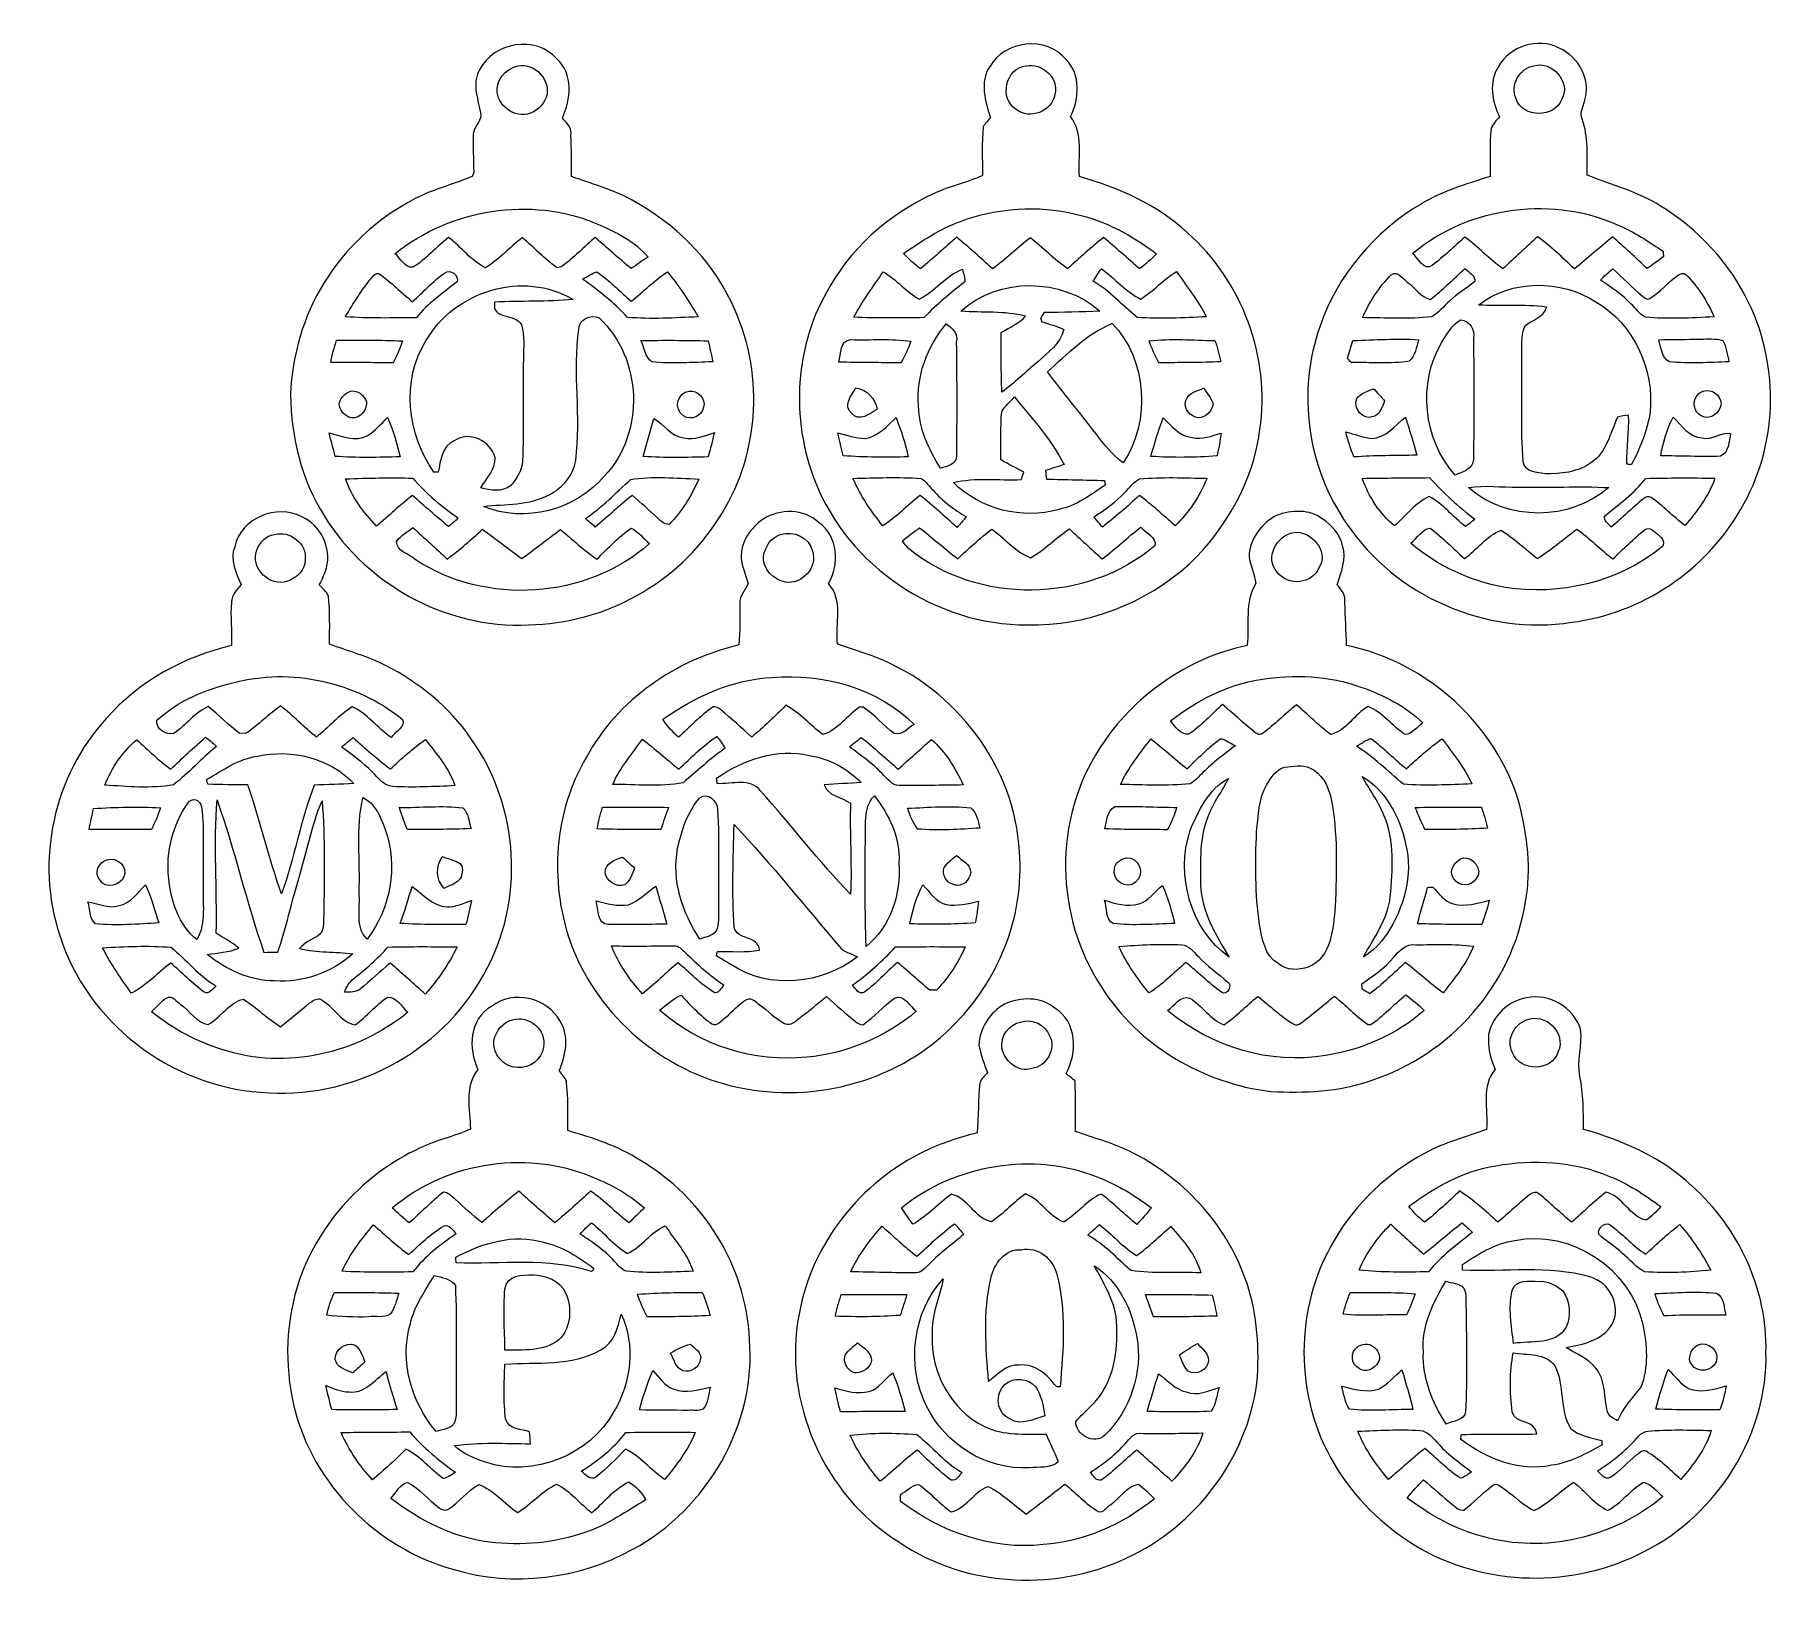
# Model space of a CAD drawing. Header units: centimetres. Extents: x -16.6 to 16.5, y -14.8 to 14.7.
import ezdxf

# ---------------------------------------------------------------- set-up
doc = ezdxf.new("R2010")
doc.units = ezdxf.units.CM
doc.header["$MEASUREMENT"] = 0
doc.layers.add('Layer 1', color=7, linetype='Continuous')

msp = doc.modelspace()

# ---------------------------------------------------------------- linework, layer by layer
at = {"layer": 'Layer 1', "color": 250, "lineweight": 9}
for points, knots in [([(-8.15626, 14.0693), (-7.89661, 14.60235), (-7.0824, 14.73428), (-6.68976, 14.2785), (-6.68976, 14.2785), (-6.37367, 13.99345), (-6.42447, 13.50909), (-6.58604, 13.1549), (-6.58604, 13.1549), (-6.5049, 13.06), (-6.39166, 12.96828), (-6.42623, 12.82188), (-6.42623, 12.82188), (-6.40965, 12.56364), (-6.41318, 12.3047), (-6.41248, 12.04612), (-6.41248, 12.04612), (-5.9708, 11.89372), (-5.51183, 11.76531), (-5.11425, 11.51166), (-5.11425, 11.51166), (-4.32721, 11.05446), (-3.66751, 10.35067), (-3.31297, 9.50788), (-3.31297, 9.50788), (-2.74429, 8.24847), (-2.86212, 6.70577), (-3.62765, 5.5543), (-3.62765, 5.5543), (-4.38894, 4.33757), (-5.79476, 3.56287), (-7.22704, 3.54594), (-7.22704, 3.54594), (-8.81524, 3.46057), (-10.39322, 4.35768), (-11.17533, 5.73422), (-11.17533, 5.73422), (-11.5842, 6.43307), (-11.75529, 7.25469), (-11.73871, 8.05902), (-11.73871, 8.05902), (-11.67486, 8.79492), (-11.45049, 9.52482), (-11.03669, 10.14112), (-11.03669, 10.14112), (-10.59536, 10.81069), (-9.96742, 11.35362), (-9.24211, 11.69581), (-9.24211, 11.69581), (-8.94577, 11.82387), (-8.63568, 11.91489), (-8.33547, 12.03307), (-8.33547, 12.03307), (-8.28961, 12.04612), (-8.26421, 12.09268), (-8.26879, 12.13855), (-8.26879, 12.13855), (-8.27056, 12.37808), (-8.28678, 12.61727), (-8.27549, 12.85645), (-8.27549, 12.85645), (-8.26597, 12.98662), (-8.14356, 13.07764), (-8.13297, 13.20535), (-8.13297, 13.20535), (-8.1679, 13.4911), (-8.32171, 13.79942), (-8.15626, 14.0693), (-8.15626, 14.0693), (-8.15626, 14.0693), (-8.15626, 14.0693), (-8.15626, 14.0693)], [0, 0, 0, 0, 0.05263158, 0.05263158, 0.05263158, 0.05263158, 0.10526316, 0.10526316, 0.10526316, 0.10526316, 0.15789474, 0.15789474, 0.15789474, 0.15789474, 0.21052632, 0.21052632, 0.21052632, 0.21052632, 0.26315789, 0.26315789, 0.26315789, 0.26315789, 0.31578947, 0.31578947, 0.31578947, 0.31578947, 0.36842105, 0.36842105, 0.36842105, 0.36842105, 0.42105263, 0.42105263, 0.42105263, 0.42105263, 0.47368421, 0.47368421, 0.47368421, 0.47368421, 0.52631579, 0.52631579, 0.52631579, 0.52631579, 0.57894737, 0.57894737, 0.57894737, 0.57894737, 0.63157895, 0.63157895, 0.63157895, 0.63157895, 0.68421053, 0.68421053, 0.68421053, 0.68421053, 0.73684211, 0.73684211, 0.73684211, 0.73684211, 0.78947368, 0.78947368, 0.78947368, 0.78947368, 0.84210526, 0.84210526, 0.84210526, 0.84210526, 0.89473684, 0.89473684, 0.89473684, 0.89473684, 1, 1, 1, 1]), ([(1.51726, 14.12998), (1.80019, 14.63233), (2.59641, 14.72123), (2.96471, 14.26615), (2.96471, 14.26615), (3.24799, 13.97899), (3.22012, 13.52461), (3.04691, 13.18771), (3.04691, 13.18771), (3.30302, 12.86633), (3.18837, 12.42712), (3.21977, 12.04788), (3.21977, 12.04788), (3.96166, 11.83516), (4.68697, 11.51872), (5.25953, 10.98708), (5.25953, 10.98708), (6.30375, 10.07374), (6.84174, 8.62312), (6.63995, 7.24799), (6.63995, 7.24799), (6.51754, 6.27362), (6.00319, 5.37756), (5.30433, 4.70058), (5.30433, 4.70058), (4.46931, 3.95057), (3.35277, 3.51313), (2.22635, 3.54558), (2.22635, 3.54558), (0.50303, 3.53253), (-1.16526, 4.65789), (-1.79356, 6.26374), (-1.79356, 6.26374), (-2.26628, 7.45366), (-2.1862, 8.86618), (-1.51239, 9.96438), (-1.51239, 9.96438), (-1.03685, 10.79235), (-0.26673, 11.42452), (0.60851, 11.79247), (0.60851, 11.79247), (0.86321, 11.89125), (1.13309, 11.94875), (1.37968, 12.06799), (1.37968, 12.06799), (1.37968, 12.37561), (1.36416, 12.68465), (1.39414, 12.99086), (1.39414, 12.99086), (1.42589, 13.05718), (1.48199, 13.10692), (1.53067, 13.1609), (1.53067, 13.1609), (1.43683, 13.46817), (1.3183, 13.84105), (1.51726, 14.12998), (1.51726, 14.12998), (1.51726, 14.12998), (1.51726, 14.12998), (1.51726, 14.12998)], [0, 0, 0, 0, 0.0625, 0.0625, 0.0625, 0.0625, 0.125, 0.125, 0.125, 0.125, 0.1875, 0.1875, 0.1875, 0.1875, 0.25, 0.25, 0.25, 0.25, 0.3125, 0.3125, 0.3125, 0.3125, 0.375, 0.375, 0.375, 0.375, 0.4375, 0.4375, 0.4375, 0.4375, 0.5, 0.5, 0.5, 0.5, 0.5625, 0.5625, 0.5625, 0.5625, 0.625, 0.625, 0.625, 0.625, 0.6875, 0.6875, 0.6875, 0.6875, 0.75, 0.75, 0.75, 0.75, 0.8125, 0.8125, 0.8125, 0.8125, 0.875, 0.875, 0.875, 0.875, 1, 1, 1, 1]), ([(11.15692, 14.12504), (11.37246, 14.51874), (11.9168, 14.69407), (12.3172, 14.48311), (12.3172, 14.48311), (12.68691, 14.32118), (12.93739, 13.86469), (12.79451, 13.47134), (12.79451, 13.47134), (12.76488, 13.3648), (12.70244, 13.25156), (12.75041, 13.14043), (12.75041, 13.14043), (12.876, 12.80036), (12.84108, 12.42994), (12.84849, 12.07399), (12.84849, 12.07399), (13.31133, 11.8856), (13.80663, 11.7646), (14.23208, 11.49296), (14.23208, 11.49296), (14.94716, 11.05023), (15.55606, 10.4124), (15.91307, 9.64582), (15.91307, 9.64582), (16.50467, 8.4238), (16.45846, 6.91108), (15.76102, 5.74198), (15.76102, 5.74198), (15.09991, 4.57887), (13.87542, 3.7576), (12.54757, 3.59321), (12.54757, 3.59321), (10.93114, 3.33286), (9.20641, 4.09345), (8.29624, 5.45058), (8.29624, 5.45058), (7.53565, 6.52232), (7.33669, 7.97577), (7.78119, 9.2119), (7.78119, 9.2119), (8.11668, 10.17887), (8.81518, 11.01213), (9.69853, 11.52683), (9.69853, 11.52683), (10.10035, 11.77765), (10.56002, 11.90077), (11.00452, 12.0507), (11.00452, 12.0507), (11.00804, 12.35303), (10.99605, 12.65678), (11.02427, 12.9577), (11.02427, 12.9577), (11.05567, 13.04554), (11.12693, 13.11045), (11.18373, 13.18171), (11.18373, 13.18171), (11.03803, 13.46958), (10.97735, 13.83893), (11.15692, 14.12504), (11.15692, 14.12504), (11.15692, 14.12504), (11.15692, 14.12504), (11.15692, 14.12504)], [0, 0, 0, 0, 0.05882353, 0.05882353, 0.05882353, 0.05882353, 0.11764706, 0.11764706, 0.11764706, 0.11764706, 0.17647059, 0.17647059, 0.17647059, 0.17647059, 0.23529412, 0.23529412, 0.23529412, 0.23529412, 0.29411765, 0.29411765, 0.29411765, 0.29411765, 0.35294118, 0.35294118, 0.35294118, 0.35294118, 0.41176471, 0.41176471, 0.41176471, 0.41176471, 0.47058824, 0.47058824, 0.47058824, 0.47058824, 0.52941176, 0.52941176, 0.52941176, 0.52941176, 0.58823529, 0.58823529, 0.58823529, 0.58823529, 0.64705882, 0.64705882, 0.64705882, 0.64705882, 0.70588235, 0.70588235, 0.70588235, 0.70588235, 0.76470588, 0.76470588, 0.76470588, 0.76470588, 0.82352941, 0.82352941, 0.82352941, 0.82352941, 0.88235294, 0.88235294, 0.88235294, 0.88235294, 1, 1, 1, 1]), ([(11.83778, 14.14691), (11.56049, 14.10705), (11.38375, 13.78143), (11.49664, 13.52214), (11.49664, 13.52214), (11.62682, 13.15384), (12.23289, 13.1489), (12.36518, 13.51579), (12.36518, 13.51579), (12.54862, 13.83435), (12.17821, 14.2538), (11.83778, 14.14691), (11.83778, 14.14691), (11.83778, 14.14691), (11.83778, 14.14691), (11.83778, 14.14691)], [0, 0, 0, 0, 0.2, 0.2, 0.2, 0.2, 0.4, 0.4, 0.4, 0.4, 0.6, 0.6, 0.6, 0.6, 1, 1, 1, 1]), ([(-7.42601, 14.14797), (-7.60839, 14.10034), (-7.79007, 13.96064), (-7.81441, 13.76309), (-7.81441, 13.76309), (-7.88109, 13.453), (-7.5463, 13.16583), (-7.25103, 13.23251), (-7.25103, 13.23251), (-7.08452, 13.25967), (-6.95681, 13.39973), (-6.89296, 13.5486), (-6.89296, 13.5486), (-6.78783, 13.86433), (-7.10357, 14.21076), (-7.42601, 14.14797), (-7.42601, 14.14797), (-7.42601, 14.14797), (-7.42601, 14.14797), (-7.42601, 14.14797)], [0, 0, 0, 0, 0.16666667, 0.16666667, 0.16666667, 0.16666667, 0.33333333, 0.33333333, 0.33333333, 0.33333333, 0.5, 0.5, 0.5, 0.5, 0.66666667, 0.66666667, 0.66666667, 0.66666667, 1, 1, 1, 1]), ([(2.20659, 14.14691), (1.81995, 14.11269), (1.68624, 13.52002), (2.01856, 13.3207), (2.01856, 13.3207), (2.27574, 13.11821), (2.69589, 13.27978), (2.75234, 13.60257), (2.75234, 13.60257), (2.84053, 13.91443), (2.50257, 14.21358), (2.20659, 14.14691), (2.20659, 14.14691), (2.20659, 14.14691), (2.20659, 14.14691), (2.20659, 14.14691)], [0, 0, 0, 0, 0.2, 0.2, 0.2, 0.2, 0.4, 0.4, 0.4, 0.4, 0.6, 0.6, 0.6, 0.6, 1, 1, 1, 1]), ([(-9.76139, 10.58456), (-9.65627, 10.49742), (-9.57336, 10.30904), (-9.42308, 10.32809), (-9.42308, 10.32809), (-9.16943, 10.47802), (-8.97611, 10.71332), (-8.74363, 10.89289), (-8.74363, 10.89289), (-8.50339, 10.71015), (-8.31889, 10.44662), (-8.04231, 10.31786), (-8.04231, 10.31786), (-7.78478, 10.47379), (-7.58546, 10.71121), (-7.3431, 10.88936), (-7.3431, 10.88936), (-7.12685, 10.69886), (-6.92471, 10.49002), (-6.69188, 10.31927), (-6.69188, 10.31927), (-6.65413, 10.31821), (-6.61991, 10.3288), (-6.58957, 10.35067), (-6.58957, 10.35067), (-6.36414, 10.51189), (-6.17576, 10.71685), (-5.96374, 10.8943), (-5.96374, 10.8943), (-5.74149, 10.6918), (-5.5143, 10.4946), (-5.28288, 10.30234), (-5.28288, 10.30234), (-5.17599, 10.37536), (-5.07086, 10.44945), (-4.96291, 10.52106), (-4.96291, 10.52106), (-5.21444, 10.82339), (-5.57957, 11.00013), (-5.93376, 11.15394), (-5.93376, 11.15394), (-7.18859, 11.68205), (-8.70588, 11.43546), (-9.76139, 10.58456), (-9.76139, 10.58456), (-9.76139, 10.58456), (-9.76139, 10.58456), (-9.76139, 10.58456)], [0, 0, 0, 0, 0.07692308, 0.07692308, 0.07692308, 0.07692308, 0.15384615, 0.15384615, 0.15384615, 0.15384615, 0.23076923, 0.23076923, 0.23076923, 0.23076923, 0.30769231, 0.30769231, 0.30769231, 0.30769231, 0.38461538, 0.38461538, 0.38461538, 0.38461538, 0.46153846, 0.46153846, 0.46153846, 0.46153846, 0.53846154, 0.53846154, 0.53846154, 0.53846154, 0.61538462, 0.61538462, 0.61538462, 0.61538462, 0.69230769, 0.69230769, 0.69230769, 0.69230769, 0.76923077, 0.76923077, 0.76923077, 0.76923077, 0.84615385, 0.84615385, 0.84615385, 0.84615385, 1, 1, 1, 1]), ([(9.53626, 10.58915), (9.64421, 10.50025), (9.74792, 10.24237), (9.90667, 10.36231), (9.90667, 10.36231), (10.12328, 10.52917), (10.32295, 10.71685), (10.52615, 10.9003), (10.52615, 10.9003), (10.77415, 10.70838), (10.9957, 10.48472), (11.24793, 10.29775), (11.24793, 10.29775), (11.46277, 10.50413), (11.68608, 10.70133), (11.9041, 10.90453), (11.9041, 10.90453), (12.16269, 10.73343), (12.37365, 10.50272), (12.60613, 10.29952), (12.60613, 10.29952), (12.85448, 10.49143), (13.08344, 10.70697), (13.33003, 10.90171), (13.33003, 10.90171), (13.55157, 10.70662), (13.77029, 10.50765), (13.98126, 10.30093), (13.98126, 10.30093), (14.08744, 10.3743), (14.1901, 10.45192), (14.29417, 10.52882), (14.29417, 10.52882), (14.29205, 10.55387), (14.28852, 10.60467), (14.28676, 10.63007), (14.28676, 10.63007), (14.03594, 10.79658), (13.78723, 10.96944), (13.51136, 11.09221), (13.51136, 11.09221), (12.23712, 11.70181), (10.61822, 11.49825), (9.53626, 10.58915), (9.53626, 10.58915), (9.53626, 10.58915), (9.53626, 10.58915), (9.53626, 10.58915)], [0, 0, 0, 0, 0.07692308, 0.07692308, 0.07692308, 0.07692308, 0.15384615, 0.15384615, 0.15384615, 0.15384615, 0.23076923, 0.23076923, 0.23076923, 0.23076923, 0.30769231, 0.30769231, 0.30769231, 0.30769231, 0.38461538, 0.38461538, 0.38461538, 0.38461538, 0.46153846, 0.46153846, 0.46153846, 0.46153846, 0.53846154, 0.53846154, 0.53846154, 0.53846154, 0.61538462, 0.61538462, 0.61538462, 0.61538462, 0.69230769, 0.69230769, 0.69230769, 0.69230769, 0.76923077, 0.76923077, 0.76923077, 0.76923077, 0.84615385, 0.84615385, 0.84615385, 0.84615385, 1, 1, 1, 1]), ([(0.95987, 11.19769), (0.569, 11.05481), (0.22186, 10.81845), (-0.12104, 10.58809), (-0.12104, 10.58809), (-0.02049, 10.48296), (0.08992, 10.38736), (0.20528, 10.2981), (0.20528, 10.2981), (0.43635, 10.49425), (0.66107, 10.6978), (0.89038, 10.89606), (0.89038, 10.89606), (1.12251, 10.7038), (1.34758, 10.50201), (1.56877, 10.29669), (1.56877, 10.29669), (1.8203, 10.47802), (2.04467, 10.69392), (2.28738, 10.88689), (2.28738, 10.88689), (2.52162, 10.69039), (2.74458, 10.47943), (2.99223, 10.29916), (2.99223, 10.29916), (3.21554, 10.50095), (3.44096, 10.70062), (3.67309, 10.89253), (3.67309, 10.89253), (3.90522, 10.69957), (4.13099, 10.49883), (4.35571, 10.29705), (4.35571, 10.29705), (4.47178, 10.38312), (4.58008, 10.47908), (4.67886, 10.58491), (4.67886, 10.58491), (4.21919, 10.9257), (3.70801, 11.21674), (3.14286, 11.33421), (3.14286, 11.33421), (2.42426, 11.51413), (1.65273, 11.45028), (0.95987, 11.19769), (0.95987, 11.19769), (0.95987, 11.19769), (0.95987, 11.19769), (0.95987, 11.19769)], [0, 0, 0, 0, 0.07692308, 0.07692308, 0.07692308, 0.07692308, 0.15384615, 0.15384615, 0.15384615, 0.15384615, 0.23076923, 0.23076923, 0.23076923, 0.23076923, 0.30769231, 0.30769231, 0.30769231, 0.30769231, 0.38461538, 0.38461538, 0.38461538, 0.38461538, 0.46153846, 0.46153846, 0.46153846, 0.46153846, 0.53846154, 0.53846154, 0.53846154, 0.53846154, 0.61538462, 0.61538462, 0.61538462, 0.61538462, 0.69230769, 0.69230769, 0.69230769, 0.69230769, 0.76923077, 0.76923077, 0.76923077, 0.76923077, 0.84615385, 0.84615385, 0.84615385, 0.84615385, 1, 1, 1, 1]), ([(-8.81983, 10.21555), (-9.04631, 10.06527), (-9.22553, 9.85537), (-9.42661, 9.67404), (-9.42661, 9.67404), (-9.64357, 9.84267), (-9.83442, 10.0441), (-10.05808, 10.20321), (-10.05808, 10.20321), (-10.12511, 10.23707), (-10.16674, 10.16299), (-10.20731, 10.12313), (-10.20731, 10.12313), (-10.39463, 9.89417), (-10.55056, 9.64123), (-10.70331, 9.38864), (-10.70331, 9.38864), (-10.25493, 9.35478), (-9.80443, 9.36501), (-9.35499, 9.3703), (-9.35499, 9.3703), (-9.14015, 9.64476), (-8.85123, 9.84055), (-8.57994, 10.05257), (-8.57994, 10.05257), (-8.54537, 10.17393), (-8.71647, 10.30587), (-8.81983, 10.21555), (-8.81983, 10.21555), (-8.81983, 10.21555), (-8.81983, 10.21555), (-8.81983, 10.21555)], [0, 0, 0, 0, 0.11111111, 0.11111111, 0.11111111, 0.11111111, 0.22222222, 0.22222222, 0.22222222, 0.22222222, 0.33333333, 0.33333333, 0.33333333, 0.33333333, 0.44444444, 0.44444444, 0.44444444, 0.44444444, 0.55555556, 0.55555556, 0.55555556, 0.55555556, 0.66666667, 0.66666667, 0.66666667, 0.66666667, 0.77777778, 0.77777778, 0.77777778, 0.77777778, 1, 1, 1, 1]), ([(-9.16696, 8.94167), (-9.65062, 8.17791), (-9.53209, 7.15944), (-9.02162, 6.44048), (-9.02162, 6.44048), (-9.00151, 6.44048), (-8.96129, 6.44013), (-8.94119, 6.44013), (-8.94119, 6.44013), (-8.89815, 6.65497), (-8.86993, 6.93825), (-8.63921, 7.03738), (-8.63921, 7.03738), (-8.35452, 7.23247), (-7.94494, 7.03667), (-7.8638, 6.71459), (-7.8638, 6.71459), (-7.8504, 6.48493), (-8.03137, 6.32583), (-8.13474, 6.14168), (-8.13474, 6.14168), (-7.952, 6.09546), (-7.7301, 6.05595), (-7.5717, 6.18225), (-7.5717, 6.18225), (-7.45634, 6.31207), (-7.35333, 6.47117), (-7.34134, 6.64932), (-7.34134, 6.64932), (-7.31523, 7.29597), (-7.34522, 7.94331), (-7.32546, 8.59031), (-7.32546, 8.59031), (-7.32546, 8.80444), (-7.29901, 9.02422), (-7.36462, 9.23236), (-7.36462, 9.23236), (-7.47257, 9.46802), (-7.93118, 9.31385), (-7.87156, 9.66734), (-7.87156, 9.66734), (-7.37626, 9.68533), (-6.87991, 9.6758), (-6.38531, 9.71355), (-6.38531, 9.71355), (-7.31523, 10.28505), (-8.63886, 9.87336), (-9.16696, 8.94167), (-9.16696, 8.94167), (-9.16696, 8.94167), (-9.16696, 8.94167), (-9.16696, 8.94167)], [0, 0, 0, 0, 0.07142857, 0.07142857, 0.07142857, 0.07142857, 0.14285714, 0.14285714, 0.14285714, 0.14285714, 0.21428571, 0.21428571, 0.21428571, 0.21428571, 0.28571429, 0.28571429, 0.28571429, 0.28571429, 0.35714286, 0.35714286, 0.35714286, 0.35714286, 0.42857143, 0.42857143, 0.42857143, 0.42857143, 0.5, 0.5, 0.5, 0.5, 0.57142857, 0.57142857, 0.57142857, 0.57142857, 0.64285714, 0.64285714, 0.64285714, 0.64285714, 0.71428571, 0.71428571, 0.71428571, 0.71428571, 0.78571429, 0.78571429, 0.78571429, 0.78571429, 0.85714286, 0.85714286, 0.85714286, 0.85714286, 1, 1, 1, 1]), ([(0.18059, 9.72308), (-0.066, 9.85819), (-0.25262, 10.10231), (-0.50451, 10.24166), (-0.50451, 10.24166), (-0.69359, 9.95697), (-0.90138, 9.68392), (-1.05978, 9.38018), (-1.05978, 9.38018), (-0.61563, 9.35936), (-0.17078, 9.36395), (0.27407, 9.37242), (0.27407, 9.37242), (0.50761, 9.62465), (0.77714, 9.83773), (1.04419, 10.05187), (1.04419, 10.05187), (1.04631, 10.133), (1.01914, 10.21132), (1.00221, 10.28964), (1.00221, 10.28964), (0.68189, 10.1711), (0.47728, 9.86772), (0.18059, 9.72308), (0.18059, 9.72308), (0.18059, 9.72308), (0.18059, 9.72308), (0.18059, 9.72308)], [0, 0, 0, 0, 0.125, 0.125, 0.125, 0.125, 0.25, 0.25, 0.25, 0.25, 0.375, 0.375, 0.375, 0.375, 0.5, 0.5, 0.5, 0.5, 0.625, 0.625, 0.625, 0.625, 0.75, 0.75, 0.75, 0.75, 1, 1, 1, 1]), ([(3.63393, 10.29916), (3.57784, 10.22226), (3.52563, 10.14288), (3.47871, 10.06033), (3.47871, 10.06033), (3.79656, 9.88112), (4.0301, 9.59713), (4.31514, 9.377), (4.31514, 9.377), (4.75012, 9.34172), (5.18827, 9.36465), (5.6236, 9.38935), (5.6236, 9.38935), (5.46626, 9.69344), (5.25247, 9.96191), (5.06056, 10.24413), (5.06056, 10.24413), (4.81009, 10.10231), (4.62277, 9.86807), (4.37829, 9.72484), (4.37829, 9.72484), (4.09995, 9.8596), (3.88617, 10.11431), (3.63393, 10.29916), (3.63393, 10.29916), (3.63393, 10.29916), (3.63393, 10.29916), (3.63393, 10.29916)], [0, 0, 0, 0, 0.125, 0.125, 0.125, 0.125, 0.25, 0.25, 0.25, 0.25, 0.375, 0.375, 0.375, 0.375, 0.5, 0.5, 0.5, 0.5, 0.625, 0.625, 0.625, 0.625, 0.75, 0.75, 0.75, 0.75, 1, 1, 1, 1]), ([(9.87457, 9.71778), (9.68866, 9.75624), (9.57929, 9.94215), (9.43395, 10.04693), (9.43395, 10.04693), (9.34646, 10.10584), (9.25156, 10.27306), (9.13197, 10.18663), (9.13197, 10.18663), (8.9009, 9.95485), (8.71957, 9.67051), (8.58587, 9.37206), (8.58587, 9.37206), (9.02332, 9.36536), (9.46323, 9.34172), (9.89997, 9.38617), (9.89997, 9.38617), (10.03156, 9.4592), (10.11975, 9.58832), (10.23476, 9.68286), (10.23476, 9.68286), (10.37622, 9.82997), (10.56284, 9.92028), (10.71383, 10.05575), (10.71383, 10.05575), (10.73993, 10.16863), (10.59247, 10.23072), (10.52756, 10.3041), (10.52756, 10.3041), (10.31237, 10.10584), (10.10529, 9.89735), (9.87457, 9.71778), (9.87457, 9.71778), (9.87457, 9.71778), (9.87457, 9.71778), (9.87457, 9.71778)], [0, 0, 0, 0, 0.1, 0.1, 0.1, 0.1, 0.2, 0.2, 0.2, 0.2, 0.3, 0.3, 0.3, 0.3, 0.4, 0.4, 0.4, 0.4, 0.5, 0.5, 0.5, 0.5, 0.6, 0.6, 0.6, 0.6, 0.7, 0.7, 0.7, 0.7, 0.8, 0.8, 0.8, 0.8, 1, 1, 1, 1]), ([(13.10143, 10.08397), (13.29934, 9.9418), (13.51277, 9.81727), (13.67646, 9.63312), (13.67646, 9.63312), (13.76712, 9.55022), (13.83767, 9.43768), (13.95092, 9.38194), (13.95092, 9.38194), (14.38307, 9.33784), (14.81981, 9.36642), (15.25337, 9.38547), (15.25337, 9.38547), (15.12496, 9.68039), (14.94646, 9.9552), (14.72315, 10.18663), (14.72315, 10.18663), (14.68258, 10.22896), (14.61273, 10.20815), (14.57145, 10.17816), (14.57145, 10.17816), (14.38095, 10.0441), (14.23208, 9.85607), (14.0317, 9.73542), (14.0317, 9.73542), (13.97949, 9.69838), (13.93469, 9.75059), (13.89482, 9.77846), (13.89482, 9.77846), (13.69797, 9.94321), (13.51594, 10.12418), (13.33003, 10.29987), (13.33003, 10.29987), (13.24995, 10.23178), (13.17339, 10.16017), (13.10143, 10.08397), (13.10143, 10.08397), (13.10143, 10.08397), (13.10143, 10.08397), (13.10143, 10.08397)], [0, 0, 0, 0, 0.09090909, 0.09090909, 0.09090909, 0.09090909, 0.18181818, 0.18181818, 0.18181818, 0.18181818, 0.27272727, 0.27272727, 0.27272727, 0.27272727, 0.36363636, 0.36363636, 0.36363636, 0.36363636, 0.45454545, 0.45454545, 0.45454545, 0.45454545, 0.54545455, 0.54545455, 0.54545455, 0.54545455, 0.63636364, 0.63636364, 0.63636364, 0.63636364, 0.72727273, 0.72727273, 0.72727273, 0.72727273, 0.81818182, 0.81818182, 0.81818182, 0.81818182, 1, 1, 1, 1]), ([(-6.20504, 10.1009), (-5.89671, 9.88747), (-5.60708, 9.65076), (-5.34991, 9.37665), (-5.34991, 9.37665), (-4.90647, 9.33714), (-4.45809, 9.36783), (-4.01359, 9.38582), (-4.01359, 9.38582), (-4.18186, 9.68674), (-4.37906, 9.97214), (-4.59532, 10.2406), (-4.59532, 10.2406), (-4.8412, 10.07656), (-5.05216, 9.86701), (-5.28147, 9.68145), (-5.28147, 9.68145), (-5.49702, 9.87054), (-5.69951, 10.0755), (-5.9327, 10.24342), (-5.9327, 10.24342), (-6.02971, 10.20956), (-6.11508, 10.14888), (-6.20504, 10.1009), (-6.20504, 10.1009), (-6.20504, 10.1009), (-6.20504, 10.1009), (-6.20504, 10.1009)], [0, 0, 0, 0, 0.125, 0.125, 0.125, 0.125, 0.25, 0.25, 0.25, 0.25, 0.375, 0.375, 0.375, 0.375, 0.5, 0.5, 0.5, 0.5, 0.625, 0.625, 0.625, 0.625, 0.75, 0.75, 0.75, 0.75, 1, 1, 1, 1]), ([(0.97152, 9.4913), (1.37898, 9.46555), (1.79596, 9.498), (2.19671, 9.4024), (2.19671, 9.4024), (2.07501, 9.25212), (1.88627, 9.19179), (1.73069, 9.08667), (1.73069, 9.08667), (1.7314, 8.71096), (1.73316, 8.3356), (1.74763, 7.96025), (1.74763, 7.96025), (1.98893, 8.13134), (2.19636, 8.34513), (2.42602, 8.53139), (2.42602, 8.53139), (2.61723, 8.71413), (2.86099, 8.87676), (2.9252, 9.14946), (2.9252, 9.14946), (2.78691, 9.20449), (2.64545, 9.25106), (2.50363, 9.2941), (2.50363, 9.2941), (2.49763, 9.30997), (2.48564, 9.34137), (2.47999, 9.35689), (2.47999, 9.35689), (2.50222, 9.39393), (2.5248, 9.43098), (2.54773, 9.46802), (2.54773, 9.46802), (2.89945, 9.47084), (3.25117, 9.47578), (3.60289, 9.49695), (3.60289, 9.49695), (2.88463, 10.13371), (1.68131, 10.14817), (0.97152, 9.4913), (0.97152, 9.4913), (0.97152, 9.4913), (0.97152, 9.4913), (0.97152, 9.4913)], [0, 0, 0, 0, 0.08333333, 0.08333333, 0.08333333, 0.08333333, 0.16666667, 0.16666667, 0.16666667, 0.16666667, 0.25, 0.25, 0.25, 0.25, 0.33333333, 0.33333333, 0.33333333, 0.33333333, 0.41666667, 0.41666667, 0.41666667, 0.41666667, 0.5, 0.5, 0.5, 0.5, 0.58333333, 0.58333333, 0.58333333, 0.58333333, 0.66666667, 0.66666667, 0.66666667, 0.66666667, 0.75, 0.75, 0.75, 0.75, 0.83333333, 0.83333333, 0.83333333, 0.83333333, 1, 1, 1, 1]), ([(10.7865, 9.60772), (11.21512, 9.59608), (11.64622, 9.62183), (12.07379, 9.57279), (12.07379, 9.57279), (12.02757, 9.36148), (11.79333, 9.34243), (11.66492, 9.20732), (11.66492, 9.20732), (11.57672, 9.0147), (11.6187, 8.79351), (11.60636, 8.58925), (11.60636, 8.58925), (11.62117, 7.93837), (11.5799, 7.28503), (11.63281, 6.63521), (11.63281, 6.63521), (11.65469, 6.4426), (11.90198, 6.43272), (12.04451, 6.4112), (12.04451, 6.4112), (12.3419, 6.40979), (12.66681, 6.43131), (12.91516, 6.6151), (12.91516, 6.6151), (13.21361, 6.80631), (13.28064, 7.18378), (13.42422, 7.48082), (13.42422, 7.48082), (13.48984, 7.50728), (13.5618, 7.51045), (13.63165, 7.52033), (13.63165, 7.52033), (13.644, 7.2113), (13.59814, 6.90403), (13.59708, 6.595), (13.59708, 6.595), (13.61825, 6.59182), (13.66058, 6.58477), (13.68175, 6.58124), (13.68175, 6.58124), (13.85073, 6.88992), (13.98302, 7.22012), (14.03876, 7.56937), (14.03876, 7.56937), (14.12766, 8.38675), (13.72902, 9.25388), (13.01288, 9.67333), (13.01288, 9.67333), (12.35319, 10.08855), (11.40562, 10.11078), (10.7865, 9.60772), (10.7865, 9.60772), (10.7865, 9.60772), (10.7865, 9.60772), (10.7865, 9.60772)], [0, 0, 0, 0, 0.06666667, 0.06666667, 0.06666667, 0.06666667, 0.13333333, 0.13333333, 0.13333333, 0.13333333, 0.2, 0.2, 0.2, 0.2, 0.26666667, 0.26666667, 0.26666667, 0.26666667, 0.33333333, 0.33333333, 0.33333333, 0.33333333, 0.4, 0.4, 0.4, 0.4, 0.46666667, 0.46666667, 0.46666667, 0.46666667, 0.53333333, 0.53333333, 0.53333333, 0.53333333, 0.6, 0.6, 0.6, 0.6, 0.66666667, 0.66666667, 0.66666667, 0.66666667, 0.73333333, 0.73333333, 0.73333333, 0.73333333, 0.8, 0.8, 0.8, 0.8, 0.86666667, 0.86666667, 0.86666667, 0.86666667, 1, 1, 1, 1]), ([(-6.27383, 9.1544), (-6.39554, 8.32925), (-6.22198, 7.49105), (-6.33381, 6.66449), (-6.33381, 6.66449), (-6.37438, 6.37804), (-6.58639, 6.14097), (-6.83757, 6.01185), (-6.83757, 6.01185), (-7.21963, 5.8083), (-7.66695, 5.83829), (-8.08535, 5.79207), (-8.08535, 5.79207), (-7.29759, 5.46293), (-6.33381, 5.72575), (-5.78594, 6.37028), (-5.78594, 6.37028), (-5.01653, 7.18308), (-5.0691, 8.60618), (-5.88825, 9.36501), (-5.88825, 9.36501), (-6.035, 9.44297), (-6.27983, 9.34419), (-6.27383, 9.1544), (-6.27383, 9.1544), (-6.27383, 9.1544), (-6.27383, 9.1544), (-6.27383, 9.1544)], [0, 0, 0, 0, 0.125, 0.125, 0.125, 0.125, 0.25, 0.25, 0.25, 0.25, 0.375, 0.375, 0.375, 0.375, 0.5, 0.5, 0.5, 0.5, 0.625, 0.625, 0.625, 0.625, 0.75, 0.75, 0.75, 0.75, 1, 1, 1, 1]), ([(10.09223, 8.90816), (9.62692, 8.12817), (9.73734, 7.06313), (10.34059, 6.3865), (10.34059, 6.3865), (10.47359, 6.44013), (10.6909, 6.49939), (10.68878, 6.68354), (10.68878, 6.68354), (10.70219, 7.44801), (10.70113, 8.21354), (10.68807, 8.97766), (10.68807, 8.97766), (10.72406, 9.13852), (10.61893, 9.32056), (10.4496, 9.33079), (10.4496, 9.33079), (10.28097, 9.2433), (10.19207, 9.06056), (10.09223, 8.90816), (10.09223, 8.90816), (10.09223, 8.90816), (10.09223, 8.90816), (10.09223, 8.90816)], [0, 0, 0, 0, 0.14285714, 0.14285714, 0.14285714, 0.14285714, 0.28571429, 0.28571429, 0.28571429, 0.28571429, 0.42857143, 0.42857143, 0.42857143, 0.42857143, 0.57142857, 0.57142857, 0.57142857, 0.57142857, 0.71428571, 0.71428571, 0.71428571, 0.71428571, 1, 1, 1, 1]), ([(-10.86912, 8.94414), (-10.91357, 8.80515), (-10.95096, 8.66404), (-10.97989, 8.52081), (-10.97989, 8.52081), (-10.58443, 8.51799), (-10.18896, 8.51834), (-9.79314, 8.51587), (-9.79314, 8.51587), (-9.72435, 8.64887), (-9.6665, 8.78716), (-9.62064, 8.92933), (-9.62064, 8.92933), (-10.03621, 8.95085), (-10.45319, 8.94062), (-10.86912, 8.94414), (-10.86912, 8.94414), (-10.86912, 8.94414), (-10.86912, 8.94414), (-10.86912, 8.94414)], [0, 0, 0, 0, 0.16666667, 0.16666667, 0.16666667, 0.16666667, 0.33333333, 0.33333333, 0.33333333, 0.33333333, 0.5, 0.5, 0.5, 0.5, 0.66666667, 0.66666667, 0.66666667, 0.66666667, 1, 1, 1, 1]), ([(-5.09661, 8.93815), (-5.03805, 8.80056), (-5.01653, 8.62417), (-4.88953, 8.53069), (-4.88953, 8.53069), (-4.50712, 8.49188), (-4.11942, 8.52328), (-3.73524, 8.53316), (-3.73524, 8.53316), (-3.75959, 8.66686), (-3.79239, 8.7988), (-3.82379, 8.93074), (-3.82379, 8.93074), (-4.24818, 8.94344), (-4.67258, 8.94379), (-5.09661, 8.93815), (-5.09661, 8.93815), (-5.09661, 8.93815), (-5.09661, 8.93815), (-5.09661, 8.93815)], [0, 0, 0, 0, 0.16666667, 0.16666667, 0.16666667, 0.16666667, 0.33333333, 0.33333333, 0.33333333, 0.33333333, 0.5, 0.5, 0.5, 0.5, 0.66666667, 0.66666667, 0.66666667, 0.66666667, 1, 1, 1, 1]), ([(-1.11904, 8.95473), (-1.32965, 8.94414), (-1.30143, 8.68309), (-1.34271, 8.52998), (-1.34271, 8.52998), (-0.95077, 8.51658), (-0.55848, 8.51763), (-0.16619, 8.51622), (-0.16619, 8.51622), (-0.09317, 8.64746), (-0.02931, 8.78398), (0.02396, 8.92439), (0.02396, 8.92439), (-0.35387, 8.9766), (-0.7391, 8.94485), (-1.11904, 8.95473), (-1.11904, 8.95473), (-1.11904, 8.95473), (-1.11904, 8.95473), (-1.11904, 8.95473)], [0, 0, 0, 0, 0.16666667, 0.16666667, 0.16666667, 0.16666667, 0.33333333, 0.33333333, 0.33333333, 0.33333333, 0.5, 0.5, 0.5, 0.5, 0.66666667, 0.66666667, 0.66666667, 0.66666667, 1, 1, 1, 1]), ([(0.69353, 9.25494), (0.33511, 8.82279), (0.11779, 8.26258), (0.16648, 7.69602), (0.16648, 7.69602), (0.17353, 7.26422), (0.36368, 6.87193), (0.58381, 6.51139), (0.58381, 6.51139), (0.69212, 6.55619), (0.90519, 6.58618), (0.8865, 6.75269), (0.8865, 6.75269), (0.89144, 7.47094), (0.89426, 8.18955), (0.88191, 8.90745), (0.88191, 8.90745), (0.93201, 9.0715), (0.79901, 9.16992), (0.69353, 9.25494), (0.69353, 9.25494), (0.69353, 9.25494), (0.69353, 9.25494), (0.69353, 9.25494)], [0, 0, 0, 0, 0.14285714, 0.14285714, 0.14285714, 0.14285714, 0.28571429, 0.28571429, 0.28571429, 0.28571429, 0.42857143, 0.42857143, 0.42857143, 0.42857143, 0.57142857, 0.57142857, 0.57142857, 0.57142857, 0.71428571, 0.71428571, 0.71428571, 0.71428571, 1, 1, 1, 1]), ([(3.84101, 9.26164), (3.35806, 9.0662), (2.98905, 8.68485), (2.60946, 8.34125), (2.60946, 8.34125), (2.91179, 7.94896), (3.22859, 7.56831), (3.52633, 7.17214), (3.52633, 7.17214), (3.67767, 6.96682), (3.84524, 6.7728), (4.0488, 6.61687), (4.0488, 6.61687), (4.57232, 7.41238), (4.5067, 8.56773), (3.84101, 9.26164), (3.84101, 9.26164), (3.84101, 9.26164), (3.84101, 9.26164), (3.84101, 9.26164)], [0, 0, 0, 0, 0.16666667, 0.16666667, 0.16666667, 0.16666667, 0.33333333, 0.33333333, 0.33333333, 0.33333333, 0.5, 0.5, 0.5, 0.5, 0.66666667, 0.66666667, 0.66666667, 0.66666667, 1, 1, 1, 1]), ([(4.53916, 8.92968), (4.59207, 8.78822), (4.6524, 8.64922), (4.72507, 8.51622), (4.72507, 8.51622), (5.1163, 8.51728), (5.50824, 8.51869), (5.89982, 8.53422), (5.89982, 8.53422), (5.86243, 8.66827), (5.84161, 8.80797), (5.78693, 8.93603), (5.78693, 8.93603), (5.37207, 8.94273), (4.95191, 8.98224), (4.53916, 8.92968), (4.53916, 8.92968), (4.53916, 8.92968), (4.53916, 8.92968), (4.53916, 8.92968)], [0, 0, 0, 0, 0.16666667, 0.16666667, 0.16666667, 0.16666667, 0.33333333, 0.33333333, 0.33333333, 0.33333333, 0.5, 0.5, 0.5, 0.5, 0.66666667, 0.66666667, 0.66666667, 0.66666667, 1, 1, 1, 1]), ([(8.40349, 8.9385), (8.3675, 8.8249), (8.33364, 8.71096), (8.30118, 8.5963), (8.30118, 8.5963), (8.32446, 8.57126), (8.34775, 8.54621), (8.37138, 8.52116), (8.37138, 8.52116), (8.73651, 8.52363), (9.10869, 8.49082), (9.47029, 8.54409), (9.47029, 8.54409), (9.59094, 8.63934), (9.60222, 8.81714), (9.65444, 8.95367), (9.65444, 8.95367), (9.23781, 8.97942), (8.82012, 8.95014), (8.40349, 8.9385), (8.40349, 8.9385), (8.40349, 8.9385), (8.40349, 8.9385), (8.40349, 8.9385)], [0, 0, 0, 0, 0.14285714, 0.14285714, 0.14285714, 0.14285714, 0.28571429, 0.28571429, 0.28571429, 0.28571429, 0.42857143, 0.42857143, 0.42857143, 0.42857143, 0.57142857, 0.57142857, 0.57142857, 0.57142857, 0.71428571, 0.71428571, 0.71428571, 0.71428571, 1, 1, 1, 1]), ([(14.20209, 8.94838), (14.24831, 8.8055), (14.25819, 8.6083), (14.40741, 8.53139), (14.40741, 8.53139), (14.78136, 8.49682), (15.15847, 8.52046), (15.53383, 8.5328), (15.53383, 8.5328), (15.50455, 8.67003), (15.48762, 8.81291), (15.41918, 8.93744), (15.41918, 8.93744), (15.2823, 8.98189), (15.13554, 8.96496), (14.99408, 8.96602), (14.99408, 8.96602), (14.7302, 8.95226), (14.46562, 8.9699), (14.20209, 8.94838), (14.20209, 8.94838), (14.20209, 8.94838), (14.20209, 8.94838), (14.20209, 8.94838)], [0, 0, 0, 0, 0.14285714, 0.14285714, 0.14285714, 0.14285714, 0.28571429, 0.28571429, 0.28571429, 0.28571429, 0.42857143, 0.42857143, 0.42857143, 0.42857143, 0.57142857, 0.57142857, 0.57142857, 0.57142857, 0.71428571, 0.71428571, 0.71428571, 0.71428571, 1, 1, 1, 1]), ([(-10.60277, 7.97788), (-10.67579, 7.95354), (-10.73753, 7.90098), (-10.78022, 7.83713), (-10.78022, 7.83713), (-10.91956, 7.65509), (-10.63029, 7.37075), (-10.44684, 7.50269), (-10.44684, 7.50269), (-10.35336, 7.55455), (-10.28915, 7.66603), (-10.30114, 7.77327), (-10.30114, 7.77327), (-10.3403, 7.89392), (-10.47189, 8.00187), (-10.60277, 7.97788), (-10.60277, 7.97788), (-10.60277, 7.97788), (-10.60277, 7.97788), (-10.60277, 7.97788)], [0, 0, 0, 0, 0.16666667, 0.16666667, 0.16666667, 0.16666667, 0.33333333, 0.33333333, 0.33333333, 0.33333333, 0.5, 0.5, 0.5, 0.5, 0.66666667, 0.66666667, 0.66666667, 0.66666667, 1, 1, 1, 1]), ([(-4.18221, 7.97965), (-4.41293, 7.96448), (-4.48384, 7.61876), (-4.28699, 7.50869), (-4.28699, 7.50869), (-4.14941, 7.4078), (-3.93245, 7.50763), (-3.91093, 7.67132), (-3.91093, 7.67132), (-3.85554, 7.83501), (-4.02593, 8.00293), (-4.18221, 7.97965), (-4.18221, 7.97965), (-4.18221, 7.97965), (-4.18221, 7.97965), (-4.18221, 7.97965)], [0, 0, 0, 0, 0.2, 0.2, 0.2, 0.2, 0.4, 0.4, 0.4, 0.4, 0.6, 0.6, 0.6, 0.6, 1, 1, 1, 1]), ([(-1.01921, 8.03856), (-1.10917, 7.90098), (-1.27039, 7.7006), (-1.10105, 7.55455), (-1.10105, 7.55455), (-0.955, 7.38522), (-0.75498, 7.54679), (-0.61704, 7.6364), (-0.61704, 7.6364), (-0.65444, 7.84595), (-0.80966, 8.00117), (-1.01921, 8.03856), (-1.01921, 8.03856), (-1.01921, 8.03856), (-1.01921, 8.03856), (-1.01921, 8.03856)], [0, 0, 0, 0, 0.2, 0.2, 0.2, 0.2, 0.4, 0.4, 0.4, 0.4, 0.6, 0.6, 0.6, 0.6, 1, 1, 1, 1]), ([(5.23766, 7.80044), (5.18227, 7.64098), (5.32444, 7.4914), (5.47226, 7.4713), (5.47226, 7.4713), (5.61196, 7.47906), (5.74495, 7.59865), (5.75201, 7.74082), (5.75201, 7.74082), (5.71602, 7.85124), (5.63136, 7.93837), (5.57632, 8.03786), (5.57632, 8.03786), (5.46097, 7.98035), (5.27505, 7.95143), (5.23766, 7.80044), (5.23766, 7.80044), (5.23766, 7.80044), (5.23766, 7.80044), (5.23766, 7.80044)], [0, 0, 0, 0, 0.16666667, 0.16666667, 0.16666667, 0.16666667, 0.33333333, 0.33333333, 0.33333333, 0.33333333, 0.5, 0.5, 0.5, 0.5, 0.66666667, 0.66666667, 0.66666667, 0.66666667, 1, 1, 1, 1]), ([(8.47686, 7.83854), (8.39678, 7.64663), (8.59504, 7.42332), (8.78554, 7.49387), (8.78554, 7.49387), (8.92348, 7.52457), (8.95523, 7.68649), (9.00603, 7.79268), (9.00603, 7.79268), (8.95382, 7.85053), (8.84975, 7.9666), (8.79754, 8.02445), (8.79754, 8.02445), (8.6843, 7.97859), (8.55483, 7.93978), (8.47686, 7.83854), (8.47686, 7.83854), (8.47686, 7.83854), (8.47686, 7.83854), (8.47686, 7.83854)], [0, 0, 0, 0, 0.16666667, 0.16666667, 0.16666667, 0.16666667, 0.33333333, 0.33333333, 0.33333333, 0.33333333, 0.5, 0.5, 0.5, 0.5, 0.66666667, 0.66666667, 0.66666667, 0.66666667, 1, 1, 1, 1]), ([(15.04488, 7.97894), (14.92247, 7.9412), (14.84697, 7.79338), (14.88578, 7.67167), (14.88578, 7.67167), (14.91224, 7.53585), (15.07522, 7.43567), (15.20504, 7.49705), (15.20504, 7.49705), (15.301, 7.53938), (15.37826, 7.63604), (15.38461, 7.74258), (15.38461, 7.74258), (15.38037, 7.90451), (15.20257, 8.02904), (15.04488, 7.97894), (15.04488, 7.97894), (15.04488, 7.97894), (15.04488, 7.97894), (15.04488, 7.97894)], [0, 0, 0, 0, 0.16666667, 0.16666667, 0.16666667, 0.16666667, 0.33333333, 0.33333333, 0.33333333, 0.33333333, 0.5, 0.5, 0.5, 0.5, 0.66666667, 0.66666667, 0.66666667, 0.66666667, 1, 1, 1, 1]), ([(1.98469, 7.86711), (1.89968, 7.78103), (1.8136, 7.6946), (1.74551, 7.59442), (1.74551, 7.59442), (1.71694, 7.29032), (1.73034, 6.98376), (1.72822, 6.6786), (1.72822, 6.6786), (1.86722, 6.58935), (2.0175, 6.52021), (2.1632, 6.4426), (2.1632, 6.4426), (2.14732, 6.39497), (2.13145, 6.34735), (2.11628, 6.29937), (2.11628, 6.29937), (1.68801, 6.28138), (1.24739, 6.3484), (0.82794, 6.24292), (0.82794, 6.24292), (1.34158, 5.73704), (2.1318, 5.53172), (2.82607, 5.73492), (2.82607, 5.73492), (3.15944, 5.80054), (3.43285, 6.01185), (3.70766, 6.19706), (3.70766, 6.19706), (3.70378, 6.21858), (3.69637, 6.26127), (3.69249, 6.28279), (3.69249, 6.28279), (3.32596, 6.29443), (2.95942, 6.29831), (2.59288, 6.30889), (2.59288, 6.30889), (2.58689, 6.36322), (2.58089, 6.41755), (2.5756, 6.47152), (2.5756, 6.47152), (2.69272, 6.50892), (2.80984, 6.54631), (2.92591, 6.58688), (2.92591, 6.58688), (2.68637, 7.06172), (2.31631, 7.45648), (1.98469, 7.86711), (1.98469, 7.86711), (1.98469, 7.86711), (1.98469, 7.86711), (1.98469, 7.86711)], [0, 0, 0, 0, 0.07142857, 0.07142857, 0.07142857, 0.07142857, 0.14285714, 0.14285714, 0.14285714, 0.14285714, 0.21428571, 0.21428571, 0.21428571, 0.21428571, 0.28571429, 0.28571429, 0.28571429, 0.28571429, 0.35714286, 0.35714286, 0.35714286, 0.35714286, 0.42857143, 0.42857143, 0.42857143, 0.42857143, 0.5, 0.5, 0.5, 0.5, 0.57142857, 0.57142857, 0.57142857, 0.57142857, 0.64285714, 0.64285714, 0.64285714, 0.64285714, 0.71428571, 0.71428571, 0.71428571, 0.71428571, 0.78571429, 0.78571429, 0.78571429, 0.78571429, 0.85714286, 0.85714286, 0.85714286, 0.85714286, 1, 1, 1, 1]), ([(-10.28562, 7.13157), (-10.51387, 7.00775), (-10.77704, 7.12698), (-11.00882, 7.18378), (-11.00882, 7.18378), (-10.97213, 7.03562), (-10.93297, 6.88921), (-10.89487, 6.74105), (-10.89487, 6.74105), (-10.486, 6.71141), (-10.07537, 6.72023), (-9.66579, 6.73187), (-9.66579, 6.73187), (-9.72612, 6.98517), (-9.79173, 7.23987), (-9.90356, 7.47588), (-9.90356, 7.47588), (-10.02633, 7.357), (-10.14098, 7.2247), (-10.28562, 7.13157), (-10.28562, 7.13157), (-10.28562, 7.13157), (-10.28562, 7.13157), (-10.28562, 7.13157)], [0, 0, 0, 0, 0.14285714, 0.14285714, 0.14285714, 0.14285714, 0.28571429, 0.28571429, 0.28571429, 0.28571429, 0.42857143, 0.42857143, 0.42857143, 0.42857143, 0.57142857, 0.57142857, 0.57142857, 0.57142857, 0.71428571, 0.71428571, 0.71428571, 0.71428571, 1, 1, 1, 1]), ([(-4.85108, 7.45965), (-4.91987, 7.21977), (-4.9869, 6.97952), (-5.05216, 6.73858), (-5.05216, 6.73858), (-4.64294, 6.70824), (-4.2316, 6.72164), (-3.82168, 6.72976), (-3.82168, 6.72976), (-3.78252, 6.88392), (-3.74124, 7.03738), (-3.7042, 7.19154), (-3.7042, 7.19154), (-3.89223, 7.1351), (-4.08203, 7.04232), (-4.28452, 7.08994), (-4.28452, 7.08994), (-4.52547, 7.11534), (-4.65423, 7.34747), (-4.85108, 7.45965), (-4.85108, 7.45965), (-4.85108, 7.45965), (-4.85108, 7.45965), (-4.85108, 7.45965)], [0, 0, 0, 0, 0.14285714, 0.14285714, 0.14285714, 0.14285714, 0.28571429, 0.28571429, 0.28571429, 0.28571429, 0.42857143, 0.42857143, 0.42857143, 0.42857143, 0.57142857, 0.57142857, 0.57142857, 0.57142857, 0.71428571, 0.71428571, 0.71428571, 0.71428571, 1, 1, 1, 1]), ([(-0.84741, 7.08077), (-1.02415, 7.08077), (-1.19278, 7.14956), (-1.36493, 7.18378), (-1.36493, 7.18378), (-1.33001, 7.0402), (-1.29649, 6.89627), (-1.26157, 6.75233), (-1.26157, 6.75233), (-0.85129, 6.72094), (-0.43889, 6.71917), (-0.0272, 6.73223), (-0.0272, 6.73223), (-0.07729, 6.98799), (-0.16937, 7.23282), (-0.25756, 7.47694), (-0.25756, 7.47694), (-0.42831, 7.31502), (-0.60293, 7.1157), (-0.84741, 7.08077), (-0.84741, 7.08077), (-0.84741, 7.08077), (-0.84741, 7.08077), (-0.84741, 7.08077)], [0, 0, 0, 0, 0.14285714, 0.14285714, 0.14285714, 0.14285714, 0.28571429, 0.28571429, 0.28571429, 0.28571429, 0.42857143, 0.42857143, 0.42857143, 0.42857143, 0.57142857, 0.57142857, 0.57142857, 0.57142857, 0.71428571, 0.71428571, 0.71428571, 0.71428571, 1, 1, 1, 1]), ([(4.80445, 7.47306), (4.71872, 7.23176), (4.64005, 6.98764), (4.57408, 6.74034), (4.57408, 6.74034), (4.99107, 6.71212), (5.41017, 6.71706), (5.82715, 6.74951), (5.82715, 6.74951), (5.85996, 6.89274), (5.88536, 7.03738), (5.90441, 7.18308), (5.90441, 7.18308), (5.72661, 7.12875), (5.54599, 7.05114), (5.35513, 7.09665), (5.35513, 7.09665), (5.11948, 7.12346), (4.96108, 7.31748), (4.80445, 7.47306), (4.80445, 7.47306), (4.80445, 7.47306), (4.80445, 7.47306), (4.80445, 7.47306)], [0, 0, 0, 0, 0.14285714, 0.14285714, 0.14285714, 0.14285714, 0.28571429, 0.28571429, 0.28571429, 0.28571429, 0.42857143, 0.42857143, 0.42857143, 0.42857143, 0.57142857, 0.57142857, 0.57142857, 0.57142857, 0.71428571, 0.71428571, 0.71428571, 0.71428571, 1, 1, 1, 1]), ([(8.75097, 7.08183), (8.58658, 7.10758), (8.42889, 7.15768), (8.27084, 7.20636), (8.27084, 7.20636), (8.30647, 7.04267), (8.36327, 6.88498), (8.42289, 6.7287), (8.42289, 6.7287), (8.82012, 6.75657), (9.21876, 6.75586), (9.61704, 6.76186), (9.61704, 6.76186), (9.55742, 7.00633), (9.47311, 7.24411), (9.40185, 7.48541), (9.40185, 7.48541), (9.19829, 7.33124), (9.03072, 7.08254), (8.75097, 7.08183), (8.75097, 7.08183), (8.75097, 7.08183), (8.75097, 7.08183), (8.75097, 7.08183)], [0, 0, 0, 0, 0.14285714, 0.14285714, 0.14285714, 0.14285714, 0.28571429, 0.28571429, 0.28571429, 0.28571429, 0.42857143, 0.42857143, 0.42857143, 0.42857143, 0.57142857, 0.57142857, 0.57142857, 0.57142857, 0.71428571, 0.71428571, 0.71428571, 0.71428571, 1, 1, 1, 1]), ([(14.24055, 6.75022), (14.61837, 6.7481), (14.9969, 6.73258), (15.37473, 6.74175), (15.37473, 6.74175), (15.53171, 6.80843), (15.5423, 7.0275), (15.56241, 7.17673), (15.56241, 7.17673), (15.37826, 7.20283), (15.2128, 7.0402), (15.02689, 7.09277), (15.02689, 7.09277), (14.77536, 7.10158), (14.63989, 7.32772), (14.47973, 7.48435), (14.47973, 7.48435), (14.35414, 7.25822), (14.28641, 7.00351), (14.24055, 6.75022), (14.24055, 6.75022), (14.24055, 6.75022), (14.24055, 6.75022), (14.24055, 6.75022)], [0, 0, 0, 0, 0.14285714, 0.14285714, 0.14285714, 0.14285714, 0.28571429, 0.28571429, 0.28571429, 0.28571429, 0.42857143, 0.42857143, 0.42857143, 0.42857143, 0.57142857, 0.57142857, 0.57142857, 0.57142857, 0.71428571, 0.71428571, 0.71428571, 0.71428571, 1, 1, 1, 1]), ([(-10.69696, 6.31348), (-10.58513, 5.97093), (-10.35829, 5.67425), (-10.10923, 5.41919), (-10.10923, 5.41919), (-9.87993, 5.61004), (-9.66579, 5.81959), (-9.42626, 5.9981), (-9.42626, 5.9981), (-9.20506, 5.7949), (-8.97576, 5.60087), (-8.74504, 5.4079), (-8.74504, 5.4079), (-8.69883, 5.44812), (-8.6064, 5.5289), (-8.56019, 5.56947), (-8.56019, 5.56947), (-8.87486, 5.79066), (-9.17508, 6.03302), (-9.42308, 6.329), (-9.42308, 6.329), (-9.84783, 6.33323), (-10.27292, 6.33359), (-10.69696, 6.31348), (-10.69696, 6.31348), (-10.69696, 6.31348), (-10.69696, 6.31348), (-10.69696, 6.31348)], [0, 0, 0, 0, 0.125, 0.125, 0.125, 0.125, 0.25, 0.25, 0.25, 0.25, 0.375, 0.375, 0.375, 0.375, 0.5, 0.5, 0.5, 0.5, 0.625, 0.625, 0.625, 0.625, 0.75, 0.75, 0.75, 0.75, 1, 1, 1, 1]), ([(-5.29629, 6.30219), (-5.57181, 6.04607), (-5.83533, 5.77232), (-6.14895, 5.55995), (-6.14895, 5.55995), (-6.08863, 5.50527), (-6.02654, 5.45235), (-5.96339, 5.40049), (-5.96339, 5.40049), (-5.72985, 5.60122), (-5.5016, 5.80865), (-5.25995, 5.99951), (-5.25995, 5.99951), (-5.09661, 5.85945), (-4.93645, 5.71517), (-4.77911, 5.56841), (-4.77911, 5.56841), (-4.71667, 5.51338), (-4.6507, 5.44318), (-4.55969, 5.45094), (-4.55969, 5.45094), (-4.3205, 5.69718), (-4.13318, 5.99457), (-4.0023, 6.31101), (-4.0023, 6.31101), (-4.43198, 6.32583), (-4.87295, 6.37063), (-5.29629, 6.30219), (-5.29629, 6.30219), (-5.29629, 6.30219), (-5.29629, 6.30219), (-5.29629, 6.30219)], [0, 0, 0, 0, 0.11111111, 0.11111111, 0.11111111, 0.11111111, 0.22222222, 0.22222222, 0.22222222, 0.22222222, 0.33333333, 0.33333333, 0.33333333, 0.33333333, 0.44444444, 0.44444444, 0.44444444, 0.44444444, 0.55555556, 0.55555556, 0.55555556, 0.55555556, 0.66666667, 0.66666667, 0.66666667, 0.66666667, 0.77777778, 0.77777778, 0.77777778, 0.77777778, 1, 1, 1, 1]), ([(-1.07601, 6.32336), (-0.93701, 5.99386), (-0.73064, 5.70141), (-0.51015, 5.42166), (-0.51015, 5.42166), (-0.25862, 5.59134), (-0.0406, 5.80513), (0.19258, 5.99845), (0.19258, 5.99845), (0.44306, 5.81571), (0.66107, 5.59381), (0.89743, 5.39414), (0.89743, 5.39414), (0.95882, 5.45799), (1.01738, 5.52467), (1.07382, 5.59311), (1.07382, 5.59311), (0.84099, 5.73069), (0.6205, 5.89367), (0.44306, 6.09934), (0.44306, 6.09934), (0.36051, 6.16637), (0.30971, 6.2782), (0.21022, 6.32089), (0.21022, 6.32089), (-0.2177, 6.35299), (-0.64773, 6.33006), (-1.07601, 6.32336), (-1.07601, 6.32336), (-1.07601, 6.32336), (-1.07601, 6.32336), (-1.07601, 6.32336)], [0, 0, 0, 0, 0.11111111, 0.11111111, 0.11111111, 0.11111111, 0.22222222, 0.22222222, 0.22222222, 0.22222222, 0.33333333, 0.33333333, 0.33333333, 0.33333333, 0.44444444, 0.44444444, 0.44444444, 0.44444444, 0.55555556, 0.55555556, 0.55555556, 0.55555556, 0.66666667, 0.66666667, 0.66666667, 0.66666667, 0.77777778, 0.77777778, 0.77777778, 0.77777778, 1, 1, 1, 1]), ([(4.35959, 6.31136), (4.246, 6.25562), (4.17262, 6.14662), (4.08337, 6.0616), (4.08337, 6.0616), (3.91262, 5.87321), (3.70096, 5.73034), (3.4907, 5.59029), (3.4907, 5.59029), (3.53198, 5.54266), (3.61382, 5.44741), (3.65474, 5.39978), (3.65474, 5.39978), (3.8971, 5.58711), (4.1257, 5.79172), (4.35324, 5.99633), (4.35324, 5.99633), (4.5956, 5.82559), (4.80903, 5.61851), (5.03234, 5.42448), (5.03234, 5.42448), (5.29834, 5.67425), (5.49977, 5.98787), (5.63806, 6.32442), (5.63806, 6.32442), (5.21191, 6.33112), (4.78434, 6.35475), (4.35959, 6.31136), (4.35959, 6.31136), (4.35959, 6.31136), (4.35959, 6.31136), (4.35959, 6.31136)], [0, 0, 0, 0, 0.11111111, 0.11111111, 0.11111111, 0.11111111, 0.22222222, 0.22222222, 0.22222222, 0.22222222, 0.33333333, 0.33333333, 0.33333333, 0.33333333, 0.44444444, 0.44444444, 0.44444444, 0.44444444, 0.55555556, 0.55555556, 0.55555556, 0.55555556, 0.66666667, 0.66666667, 0.66666667, 0.66666667, 0.77777778, 0.77777778, 0.77777778, 0.77777778, 1, 1, 1, 1]), ([(8.58234, 6.323), (8.70405, 5.97693), (8.90866, 5.65414), (9.19512, 5.42166), (9.19512, 5.42166), (9.40291, 5.6171), (9.58776, 5.85452), (9.84741, 5.98116), (9.84741, 5.98116), (10.11234, 5.84146), (10.30178, 5.59029), (10.53885, 5.40931), (10.53885, 5.40931), (10.59812, 5.45517), (10.65738, 5.50139), (10.717, 5.5476), (10.717, 5.5476), (10.40585, 5.78502), (10.11975, 6.05066), (9.85411, 6.33712), (9.85411, 6.33712), (9.43007, 6.33182), (9.00603, 6.33218), (8.58234, 6.323), (8.58234, 6.323), (8.58234, 6.323), (8.58234, 6.323), (8.58234, 6.323)], [0, 0, 0, 0, 0.125, 0.125, 0.125, 0.125, 0.25, 0.25, 0.25, 0.25, 0.375, 0.375, 0.375, 0.375, 0.5, 0.5, 0.5, 0.5, 0.625, 0.625, 0.625, 0.625, 0.75, 0.75, 0.75, 0.75, 1, 1, 1, 1]), ([(13.95586, 6.32265), (13.74137, 6.03972), (13.44962, 5.83088), (13.17763, 5.60898), (13.17763, 5.60898), (13.15752, 5.52079), (13.25524, 5.46293), (13.29722, 5.3959), (13.29722, 5.3959), (13.50853, 5.56877), (13.69833, 5.76562), (13.91317, 5.9346), (13.91317, 5.9346), (13.95303, 5.96705), (14.01371, 5.99492), (14.06204, 5.9607), (14.06204, 5.9607), (14.28817, 5.79984), (14.47902, 5.59452), (14.70163, 5.42836), (14.70163, 5.42836), (14.92882, 5.69965), (15.15212, 5.98857), (15.26889, 6.32688), (15.26889, 6.32688), (14.8311, 6.33359), (14.3933, 6.33288), (13.95586, 6.32265), (13.95586, 6.32265), (13.95586, 6.32265), (13.95586, 6.32265), (13.95586, 6.32265)], [0, 0, 0, 0, 0.11111111, 0.11111111, 0.11111111, 0.11111111, 0.22222222, 0.22222222, 0.22222222, 0.22222222, 0.33333333, 0.33333333, 0.33333333, 0.33333333, 0.44444444, 0.44444444, 0.44444444, 0.44444444, 0.55555556, 0.55555556, 0.55555556, 0.55555556, 0.66666667, 0.66666667, 0.66666667, 0.66666667, 0.77777778, 0.77777778, 0.77777778, 0.77777778, 1, 1, 1, 1]), ([(10.59353, 6.14979), (11.32766, 5.49715), (12.51723, 5.51338), (13.25841, 6.14732), (13.25841, 6.14732), (12.68621, 6.1826), (12.11224, 6.14027), (11.54003, 6.15755), (11.54003, 6.15755), (11.2243, 6.14767), (10.90644, 6.20271), (10.59353, 6.14979), (10.59353, 6.14979), (10.59353, 6.14979), (10.59353, 6.14979), (10.59353, 6.14979)], [0, 0, 0, 0, 0.2, 0.2, 0.2, 0.2, 0.4, 0.4, 0.4, 0.4, 0.6, 0.6, 0.6, 0.6, 1, 1, 1, 1]), ([(-12.80093, 5.02584), (-12.68451, 5.561), (-12.00683, 5.85452), (-11.53058, 5.59275), (-11.53058, 5.59275), (-11.16545, 5.44318), (-10.96437, 5.00326), (-11.05926, 4.62544), (-11.05926, 4.62544), (-11.09066, 4.5122), (-11.14428, 4.40707), (-11.19579, 4.30159), (-11.19579, 4.30159), (-11.13335, 4.23668), (-11.05926, 4.17776), (-11.02258, 4.09274), (-11.02258, 4.09274), (-10.99047, 3.78971), (-11.00176, 3.48455), (-11.00106, 3.17975), (-11.00106, 3.17975), (-10.64828, 3.04252), (-10.2768, 2.94904), (-9.93884, 2.77547), (-9.93884, 2.77547), (-9.30419, 2.44703), (-8.72458, 1.98772), (-8.32347, 1.39082), (-8.32347, 1.39082), (-7.39955, 0.10988), (-7.28172, -1.71433), (-8.07759, -3.08523), (-8.07759, -3.08523), (-8.88298, -4.5803), (-10.62429, -5.4827), (-12.30951, -5.32078), (-12.30951, -5.32078), (-14.01801, -5.19978), (-15.60586, -3.98975), (-16.11598, -2.34545), (-16.11598, -2.34545), (-16.58941, -0.94281), (-16.23451, 0.6895), (-15.2298, 1.77429), (-15.2298, 1.77429), (-14.61809, 2.47808), (-13.76366, 2.93634), (-12.86372, 3.15435), (-12.86372, 3.15435), (-12.85279, 3.42917), (-12.88454, 3.70469), (-12.86443, 3.9788), (-12.86443, 3.9788), (-12.85596, 4.11215), (-12.76106, 4.21375), (-12.6764, 4.30759), (-12.6764, 4.30759), (-12.77941, 4.52772), (-12.89829, 4.78066), (-12.80093, 5.02584), (-12.80093, 5.02584), (-12.80093, 5.02584), (-12.80093, 5.02584), (-12.80093, 5.02584)], [0, 0, 0, 0, 0.05882353, 0.05882353, 0.05882353, 0.05882353, 0.11764706, 0.11764706, 0.11764706, 0.11764706, 0.17647059, 0.17647059, 0.17647059, 0.17647059, 0.23529412, 0.23529412, 0.23529412, 0.23529412, 0.29411765, 0.29411765, 0.29411765, 0.29411765, 0.35294118, 0.35294118, 0.35294118, 0.35294118, 0.41176471, 0.41176471, 0.41176471, 0.41176471, 0.47058824, 0.47058824, 0.47058824, 0.47058824, 0.52941176, 0.52941176, 0.52941176, 0.52941176, 0.58823529, 0.58823529, 0.58823529, 0.58823529, 0.64705882, 0.64705882, 0.64705882, 0.64705882, 0.70588235, 0.70588235, 0.70588235, 0.70588235, 0.76470588, 0.76470588, 0.76470588, 0.76470588, 0.82352941, 0.82352941, 0.82352941, 0.82352941, 0.88235294, 0.88235294, 0.88235294, 0.88235294, 1, 1, 1, 1]), ([(-2.77816, 5.55183), (-2.4596, 5.74692), (-2.00522, 5.75221), (-1.72441, 5.4848), (-1.72441, 5.4848), (-1.36105, 5.22622), (-1.31695, 4.69282), (-1.54203, 4.32805), (-1.54203, 4.32805), (-1.25592, 4.02078), (-1.41114, 3.55511), (-1.36987, 3.1787), (-1.36987, 3.1787), (-1.12328, 3.08239), (-0.86293, 3.0263), (-0.61951, 2.92046), (-0.61951, 2.92046), (0.87097, 2.32921), (1.99951, 0.85565), (2.07994, -0.76007), (2.07994, -0.76007), (2.18154, -1.9902), (1.67354, -3.23339), (0.79231, -4.08747), (0.79231, -4.08747), (-0.28755, -5.16238), (-1.94454, -5.56208), (-3.41139, -5.19096), (-3.41139, -5.19096), (-4.79005, -4.84594), (-5.97327, -3.78584), (-6.44599, -2.44317), (-6.44599, -2.44317), (-6.83263, -1.30687), (-6.7455, -0.00407), (-6.13096, 1.03734), (-6.13096, 1.03734), (-5.53759, 2.12707), (-4.43657, 2.88236), (-3.23959, 3.16282), (-3.23959, 3.16282), (-3.21384, 3.4274), (-3.22513, 3.69269), (-3.22372, 3.95763), (-3.22372, 3.95763), (-3.2283, 4.09909), (-3.11929, 4.20175), (-3.06603, 4.32275), (-3.06603, 4.32275), (-3.1006, 4.48927), (-3.17927, 4.6459), (-3.19902, 4.81558), (-3.19902, 4.81558), (-3.20149, 5.11404), (-3.01911, 5.38814), (-2.77816, 5.55183), (-2.77816, 5.55183), (-2.77816, 5.55183), (-2.77816, 5.55183), (-2.77816, 5.55183)], [0, 0, 0, 0, 0.0625, 0.0625, 0.0625, 0.0625, 0.125, 0.125, 0.125, 0.125, 0.1875, 0.1875, 0.1875, 0.1875, 0.25, 0.25, 0.25, 0.25, 0.3125, 0.3125, 0.3125, 0.3125, 0.375, 0.375, 0.375, 0.375, 0.4375, 0.4375, 0.4375, 0.4375, 0.5, 0.5, 0.5, 0.5, 0.5625, 0.5625, 0.5625, 0.5625, 0.625, 0.625, 0.625, 0.625, 0.6875, 0.6875, 0.6875, 0.6875, 0.75, 0.75, 0.75, 0.75, 0.8125, 0.8125, 0.8125, 0.8125, 0.875, 0.875, 0.875, 0.875, 1, 1, 1, 1]), ([(6.95745, 5.62098), (7.2372, 5.72469), (7.58645, 5.74304), (7.83304, 5.55042), (7.83304, 5.55042), (8.00202, 5.4273), (8.16712, 5.25973), (8.20664, 5.0456), (8.20664, 5.0456), (8.28813, 4.79442), (8.18053, 4.54324), (8.10609, 4.30617), (8.10609, 4.30617), (8.183, 4.20845), (8.27825, 4.10827), (8.24791, 3.96751), (8.24791, 3.96751), (8.26626, 3.69728), (8.26872, 3.42599), (8.28531, 3.15506), (8.28531, 3.15506), (9.81177, 2.84074), (11.12799, 1.64623), (11.56402, 0.14692), (11.56402, 0.14692), (11.70831, -0.45668), (11.79897, -1.09097), (11.67479, -1.70728), (11.67479, -1.70728), (11.43949, -3.2662), (10.24746, -4.61769), (8.75097, -5.09465), (8.75097, -5.09465), (8.14314, -5.31408), (7.48626, -5.33771), (6.84738, -5.30561), (6.84738, -5.30561), (5.56327, -5.15074), (4.33561, -4.43531), (3.64134, -3.33252), (3.64134, -3.33252), (2.74705, -1.99832), (2.71847, -0.13212), (3.60712, 1.21267), (3.60712, 1.21267), (4.23471, 2.19198), (5.25671, 2.912), (6.39583, 3.15471), (6.39583, 3.15471), (6.44769, 3.54382), (6.3415, 3.98091), (6.56375, 4.32699), (6.56375, 4.32699), (6.54011, 4.50479), (6.45615, 4.67095), (6.43357, 4.84875), (6.43357, 4.84875), (6.44627, 5.1793), (6.67276, 5.47175), (6.95745, 5.62098), (6.95745, 5.62098), (6.95745, 5.62098), (6.95745, 5.62098), (6.95745, 5.62098)], [0, 0, 0, 0, 0.05882353, 0.05882353, 0.05882353, 0.05882353, 0.11764706, 0.11764706, 0.11764706, 0.11764706, 0.17647059, 0.17647059, 0.17647059, 0.17647059, 0.23529412, 0.23529412, 0.23529412, 0.23529412, 0.29411765, 0.29411765, 0.29411765, 0.29411765, 0.35294118, 0.35294118, 0.35294118, 0.35294118, 0.41176471, 0.41176471, 0.41176471, 0.41176471, 0.47058824, 0.47058824, 0.47058824, 0.47058824, 0.52941176, 0.52941176, 0.52941176, 0.52941176, 0.58823529, 0.58823529, 0.58823529, 0.58823529, 0.64705882, 0.64705882, 0.64705882, 0.64705882, 0.70588235, 0.70588235, 0.70588235, 0.70588235, 0.76470588, 0.76470588, 0.76470588, 0.76470588, 0.82352941, 0.82352941, 0.82352941, 0.82352941, 0.88235294, 0.88235294, 0.88235294, 0.88235294, 1, 1, 1, 1]), ([(-12.04563, 5.25726), (-12.20791, 5.24103), (-12.32997, 5.10557), (-12.38324, 4.95987), (-12.38324, 4.95987), (-12.51412, 4.63779), (-12.1303, 4.2402), (-11.80045, 4.37638), (-11.80045, 4.37638), (-11.623, 4.43141), (-11.4639, 4.58522), (-11.46602, 4.7796), (-11.46602, 4.7796), (-11.42509, 5.08581), (-11.75635, 5.34334), (-12.04563, 5.25726), (-12.04563, 5.25726), (-12.04563, 5.25726), (-12.04563, 5.25726), (-12.04563, 5.25726)], [0, 0, 0, 0, 0.16666667, 0.16666667, 0.16666667, 0.16666667, 0.33333333, 0.33333333, 0.33333333, 0.33333333, 0.5, 0.5, 0.5, 0.5, 0.66666667, 0.66666667, 0.66666667, 0.66666667, 1, 1, 1, 1]), ([(-9.73, 5.12603), (-9.73952, 4.94117), (-9.48588, 4.88967), (-9.37757, 4.78313), (-9.37757, 4.78313), (-8.0416, 3.90789), (-6.1359, 4.02289), (-4.93645, 5.08581), (-4.93645, 5.08581), (-5.0437, 5.19165), (-5.15129, 5.30136), (-5.27935, 5.38179), (-5.27935, 5.38179), (-5.52101, 5.21493), (-5.72033, 4.99515), (-5.93164, 4.79336), (-5.93164, 4.79336), (-6.17894, 4.95811), (-6.39554, 5.16166), (-6.62167, 5.35322), (-6.62167, 5.35322), (-6.86791, 5.17013), (-7.11098, 4.9828), (-7.35757, 4.80042), (-7.35757, 4.80042), (-7.60592, 4.98527), (-7.85251, 5.1726), (-8.10087, 5.3571), (-8.10087, 5.3571), (-8.31712, 5.16201), (-8.53373, 4.96587), (-8.76833, 4.79301), (-8.76833, 4.79301), (-8.98493, 4.99409), (-9.20612, 5.19023), (-9.42202, 5.39238), (-9.42202, 5.39238), (-9.52468, 5.30524), (-9.65733, 5.24209), (-9.73, 5.12603)], [0, 0, 0, 0, 0.09090909, 0.09090909, 0.09090909, 0.09090909, 0.18181818, 0.18181818, 0.18181818, 0.18181818, 0.27272727, 0.27272727, 0.27272727, 0.27272727, 0.36363636, 0.36363636, 0.36363636, 0.36363636, 0.45454545, 0.45454545, 0.45454545, 0.45454545, 0.54545455, 0.54545455, 0.54545455, 0.54545455, 0.63636364, 0.63636364, 0.63636364, 0.63636364, 0.72727273, 0.72727273, 0.72727273, 0.72727273, 0.81818182, 0.81818182, 0.81818182, 0.81818182, 1, 1, 1, 1]), ([(-2.45008, 5.25585), (-2.63387, 5.20893), (-2.74253, 5.0209), (-2.77569, 4.84522), (-2.77569, 4.84522), (-2.78945, 4.60568), (-2.58413, 4.39895), (-2.35835, 4.35486), (-2.35835, 4.35486), (-2.04826, 4.30406), (-1.73817, 4.63249), (-1.844, 4.94117), (-1.844, 4.94117), (-1.89092, 5.20152), (-2.21019, 5.34017), (-2.45008, 5.25585), (-2.45008, 5.25585), (-2.45008, 5.25585), (-2.45008, 5.25585), (-2.45008, 5.25585)], [0, 0, 0, 0, 0.16666667, 0.16666667, 0.16666667, 0.16666667, 0.33333333, 0.33333333, 0.33333333, 0.33333333, 0.5, 0.5, 0.5, 0.5, 0.66666667, 0.66666667, 0.66666667, 0.66666667, 1, 1, 1, 1]), ([(-0.13973, 5.13979), (-0.10375, 5.09005), (-0.06988, 5.03748), (-0.02543, 4.99409), (-0.02543, 4.99409), (1.28725, 3.91777), (3.35488, 3.94881), (4.64676, 5.04172), (4.64676, 5.04172), (4.69156, 5.20752), (4.47284, 5.29042), (4.38041, 5.39696), (4.38041, 5.39696), (4.12747, 5.20682), (3.90204, 4.9828), (3.64769, 4.79477), (3.64769, 4.79477), (3.44167, 4.98562), (3.23176, 5.1726), (3.02751, 5.36521), (3.02751, 5.36521), (2.77245, 5.19658), (2.56149, 4.96446), (2.29302, 4.81805), (2.29302, 4.81805), (2.00269, 4.92071), (1.80725, 5.19165), (1.55431, 5.35886), (1.55431, 5.35886), (1.32888, 5.1853), (1.11686, 4.99515), (0.9126, 4.79724), (0.9126, 4.79724), (0.66425, 4.98703), (0.43071, 5.19412), (0.18553, 5.38744), (0.18553, 5.38744), (0.07758, 5.30418), (-0.03178, 5.22234), (-0.13973, 5.13979)], [0, 0, 0, 0, 0.09090909, 0.09090909, 0.09090909, 0.09090909, 0.18181818, 0.18181818, 0.18181818, 0.18181818, 0.27272727, 0.27272727, 0.27272727, 0.27272727, 0.36363636, 0.36363636, 0.36363636, 0.36363636, 0.45454545, 0.45454545, 0.45454545, 0.45454545, 0.54545455, 0.54545455, 0.54545455, 0.54545455, 0.63636364, 0.63636364, 0.63636364, 0.63636364, 0.72727273, 0.72727273, 0.72727273, 0.72727273, 0.81818182, 0.81818182, 0.81818182, 0.81818182, 1, 1, 1, 1]), ([(7.28342, 5.29677), (6.95921, 5.24668), (6.7225, 4.80571), (6.96839, 4.54642), (6.96839, 4.54642), (7.16594, 4.26349), (7.64466, 4.31958), (7.76602, 4.63814), (7.76602, 4.63814), (7.95122, 4.94364), (7.60868, 5.34158), (7.28342, 5.29677), (7.28342, 5.29677), (7.28342, 5.29677), (7.28342, 5.29677), (7.28342, 5.29677)], [0, 0, 0, 0, 0.2, 0.2, 0.2, 0.2, 0.4, 0.4, 0.4, 0.4, 0.6, 0.6, 0.6, 0.6, 1, 1, 1, 1]), ([(9.50415, 5.09498), (10.00616, 4.65225), (10.6401, 4.37638), (11.29379, 4.2522), (11.29379, 4.2522), (12.32249, 4.09662), (13.42598, 4.34851), (14.24231, 5.00538), (14.24231, 5.00538), (14.34144, 5.06817), (14.27688, 5.20117), (14.19821, 5.25056), (14.19821, 5.25056), (14.13119, 5.30418), (14.02676, 5.42201), (13.93575, 5.34793), (13.93575, 5.34793), (13.72126, 5.17895), (13.53182, 4.98068), (13.33144, 4.79583), (13.33144, 4.79583), (13.09931, 4.97892), (12.88764, 5.18635), (12.65058, 5.36274), (12.65058, 5.36274), (12.4054, 5.17013), (12.16233, 4.97433), (11.90198, 4.80253), (11.90198, 4.80253), (11.67338, 4.98068), (11.46277, 5.186), (11.21618, 5.3384), (11.21618, 5.3384), (10.93572, 5.24103), (10.75828, 4.96869), (10.5198, 4.80147), (10.5198, 4.80147), (10.30531, 4.9955), (10.10176, 5.20258), (9.87139, 5.37721), (9.87139, 5.37721), (9.70841, 5.35957), (9.62198, 5.18812), (9.50415, 5.09498)], [0, 0, 0, 0, 0.08333333, 0.08333333, 0.08333333, 0.08333333, 0.16666667, 0.16666667, 0.16666667, 0.16666667, 0.25, 0.25, 0.25, 0.25, 0.33333333, 0.33333333, 0.33333333, 0.33333333, 0.41666667, 0.41666667, 0.41666667, 0.41666667, 0.5, 0.5, 0.5, 0.5, 0.58333333, 0.58333333, 0.58333333, 0.58333333, 0.66666667, 0.66666667, 0.66666667, 0.66666667, 0.75, 0.75, 0.75, 0.75, 0.83333333, 0.83333333, 0.83333333, 0.83333333, 1, 1, 1, 1]), ([(-12.83621, 2.44633), (-13.36255, 2.3225), (-13.87337, 2.10131), (-14.27801, 1.73513), (-14.27801, 1.73513), (-14.30729, 1.57673), (-14.09456, 1.44303), (-13.95275, 1.4843), (-13.95275, 1.4843), (-13.72909, 1.64376), (-13.55693, 1.87977), (-13.30364, 1.99442), (-13.30364, 1.99442), (-13.09761, 1.83461), (-12.92193, 1.63847), (-12.70956, 1.48677), (-12.70956, 1.48677), (-12.70956, 1.48677), (-12.57691, 1.48889), (-12.57691, 1.48889), (-12.57691, 1.48889), (-12.3529, 1.65258), (-12.15252, 1.84661), (-11.92816, 2.00994), (-11.92816, 2.00994), (-11.69744, 1.81733), (-11.48189, 1.60742), (-11.25188, 1.4141), (-11.25188, 1.4141), (-11.02222, 1.60178), (-10.82149, 1.82862), (-10.57314, 1.9916), (-10.57314, 1.9916), (-10.28456, 1.8653), (-10.09089, 1.58344), (-9.83195, 1.40669), (-9.83195, 1.40669), (-9.76457, 1.51711), (-9.54796, 1.61448), (-9.61711, 1.75277), (-9.61711, 1.75277), (-10.50329, 2.4675), (-11.73236, 2.73949), (-12.83621, 2.44633), (-12.83621, 2.44633), (-12.83621, 2.44633), (-12.83621, 2.44633), (-12.83621, 2.44633)], [0, 0, 0, 0, 0.07692308, 0.07692308, 0.07692308, 0.07692308, 0.15384615, 0.15384615, 0.15384615, 0.15384615, 0.23076923, 0.23076923, 0.23076923, 0.23076923, 0.30769231, 0.30769231, 0.30769231, 0.30769231, 0.38461538, 0.38461538, 0.38461538, 0.38461538, 0.46153846, 0.46153846, 0.46153846, 0.46153846, 0.53846154, 0.53846154, 0.53846154, 0.53846154, 0.61538462, 0.61538462, 0.61538462, 0.61538462, 0.69230769, 0.69230769, 0.69230769, 0.69230769, 0.76923077, 0.76923077, 0.76923077, 0.76923077, 0.84615385, 0.84615385, 0.84615385, 0.84615385, 1, 1, 1, 1]), ([(-4.68422, 1.75524), (-4.60519, 1.62506), (-4.49478, 1.51923), (-4.38753, 1.41234), (-4.38753, 1.41234), (-4.16951, 1.60672), (-3.96949, 1.82332), (-3.72819, 1.98984), (-3.72819, 1.98984), (-3.67421, 1.99477), (-3.62483, 1.9669), (-3.58461, 1.93304), (-3.58461, 1.93304), (-3.38176, 1.76935), (-3.19267, 1.58943), (-2.99618, 1.41728), (-2.99618, 1.41728), (-2.76934, 1.60637), (-2.55661, 1.81133), (-2.34671, 2.01876), (-2.34671, 2.01876), (-2.08178, 1.87659), (-1.88916, 1.63706), (-1.64609, 1.4642), (-1.64609, 1.4642), (-1.35788, 1.54534), (-1.19031, 1.83602), (-0.94089, 1.98737), (-0.94089, 1.98737), (-0.92643, 1.98701), (-0.89821, 1.98595), (-0.88409, 1.9856), (-0.88409, 1.9856), (-0.66819, 1.84308), (-0.50274, 1.63494), (-0.29284, 1.48289), (-0.29284, 1.48289), (-0.13444, 1.44444), (-0.03602, 1.5912), (0.08675, 1.65434), (0.08675, 1.65434), (-0.60575, 2.34861), (-1.64539, 2.62766), (-2.60565, 2.54934), (-2.60565, 2.54934), (-3.36271, 2.51124), (-4.07003, 2.1828), (-4.68422, 1.75524), (-4.68422, 1.75524), (-4.68422, 1.75524), (-4.68422, 1.75524), (-4.68422, 1.75524)], [0, 0, 0, 0, 0.07142857, 0.07142857, 0.07142857, 0.07142857, 0.14285714, 0.14285714, 0.14285714, 0.14285714, 0.21428571, 0.21428571, 0.21428571, 0.21428571, 0.28571429, 0.28571429, 0.28571429, 0.28571429, 0.35714286, 0.35714286, 0.35714286, 0.35714286, 0.42857143, 0.42857143, 0.42857143, 0.42857143, 0.5, 0.5, 0.5, 0.5, 0.57142857, 0.57142857, 0.57142857, 0.57142857, 0.64285714, 0.64285714, 0.64285714, 0.64285714, 0.71428571, 0.71428571, 0.71428571, 0.71428571, 0.78571429, 0.78571429, 0.78571429, 0.78571429, 0.85714286, 0.85714286, 0.85714286, 0.85714286, 1, 1, 1, 1]), ([(6.64947, 2.50948), (6.02259, 2.40999), (5.44333, 2.11437), (4.94767, 1.72455), (4.94767, 1.72455), (5.03199, 1.61413), (5.13394, 1.46032), (5.28916, 1.46878), (5.28916, 1.46878), (5.52658, 1.62647), (5.7192, 1.8459), (5.93087, 2.0364), (5.93087, 2.0364), (6.12877, 1.86707), (6.31927, 1.68821), (6.52494, 1.52699), (6.52494, 1.52699), (6.5634, 1.48642), (6.6336, 1.44127), (6.68863, 1.48254), (6.68863, 1.48254), (6.91512, 1.65152), (7.11655, 1.85119), (7.33492, 2.0304), (7.33492, 2.0304), (7.55047, 1.84132), (7.75226, 1.63494), (7.98509, 1.46631), (7.98509, 1.46631), (8.2779, 1.52946), (8.43347, 1.85543), (8.69206, 1.99372), (8.69206, 1.99372), (8.9704, 1.88682), (9.14538, 1.61907), (9.39338, 1.46314), (9.39338, 1.46314), (9.5352, 1.47549), (9.62092, 1.61272), (9.73205, 1.68504), (9.73205, 1.68504), (9.40502, 2.0043), (8.98239, 2.21103), (8.55589, 2.36449), (8.55589, 2.36449), (7.94946, 2.58779), (7.28306, 2.60508), (6.64947, 2.50948), (6.64947, 2.50948), (6.64947, 2.50948), (6.64947, 2.50948), (6.64947, 2.50948)], [0, 0, 0, 0, 0.07142857, 0.07142857, 0.07142857, 0.07142857, 0.14285714, 0.14285714, 0.14285714, 0.14285714, 0.21428571, 0.21428571, 0.21428571, 0.21428571, 0.28571429, 0.28571429, 0.28571429, 0.28571429, 0.35714286, 0.35714286, 0.35714286, 0.35714286, 0.42857143, 0.42857143, 0.42857143, 0.42857143, 0.5, 0.5, 0.5, 0.5, 0.57142857, 0.57142857, 0.57142857, 0.57142857, 0.64285714, 0.64285714, 0.64285714, 0.64285714, 0.71428571, 0.71428571, 0.71428571, 0.71428571, 0.78571429, 0.78571429, 0.78571429, 0.78571429, 0.85714286, 0.85714286, 0.85714286, 0.85714286, 1, 1, 1, 1]), ([(-14.01096, 0.80732), (-14.24203, 0.97454), (-14.44805, 1.17245), (-14.65583, 1.36648), (-14.65583, 1.36648), (-14.92818, 1.13964), (-15.13632, 0.83449), (-15.26191, 0.50394), (-15.26191, 0.50394), (-14.83046, 0.47924), (-14.38737, 0.43373), (-13.96086, 0.50923), (-13.96086, 0.50923), (-13.67617, 0.735), (-13.42711, 1.00629), (-13.14771, 1.23983), (-13.14771, 1.23983), (-13.21086, 1.30439), (-13.28247, 1.35977), (-13.35303, 1.41516), (-13.35303, 1.41516), (-13.57492, 1.21514), (-13.79823, 1.01687), (-14.01096, 0.80732), (-14.01096, 0.80732), (-14.01096, 0.80732), (-14.01096, 0.80732), (-14.01096, 0.80732)], [0, 0, 0, 0, 0.125, 0.125, 0.125, 0.125, 0.25, 0.25, 0.25, 0.25, 0.375, 0.375, 0.375, 0.375, 0.5, 0.5, 0.5, 0.5, 0.625, 0.625, 0.625, 0.625, 0.75, 0.75, 0.75, 0.75, 1, 1, 1, 1]), ([(-10.77704, 1.22784), (-10.57808, 1.07579), (-10.36782, 0.93715), (-10.19319, 0.75582), (-10.19319, 0.75582), (-10.0796, 0.64469), (-9.97694, 0.49124), (-9.80338, 0.47818), (-9.80338, 0.47818), (-9.41109, 0.4556), (-9.01739, 0.47712), (-8.62545, 0.49476), (-8.62545, 0.49476), (-8.73411, 0.82849), (-8.97788, 1.09484), (-9.18178, 1.37283), (-9.18178, 1.37283), (-9.41814, 1.20314), (-9.63545, 1.00841), (-9.84888, 0.8112), (-9.84888, 0.8112), (-10.09371, 0.99677), (-10.32231, 1.20208), (-10.55232, 1.40528), (-10.55232, 1.40528), (-10.62746, 1.34637), (-10.70261, 1.28745), (-10.77704, 1.22784), (-10.77704, 1.22784), (-10.77704, 1.22784), (-10.77704, 1.22784), (-10.77704, 1.22784)], [0, 0, 0, 0, 0.11111111, 0.11111111, 0.11111111, 0.11111111, 0.22222222, 0.22222222, 0.22222222, 0.22222222, 0.33333333, 0.33333333, 0.33333333, 0.33333333, 0.44444444, 0.44444444, 0.44444444, 0.44444444, 0.55555556, 0.55555556, 0.55555556, 0.55555556, 0.66666667, 0.66666667, 0.66666667, 0.66666667, 0.77777778, 0.77777778, 0.77777778, 0.77777778, 1, 1, 1, 1]), ([(-4.37871, 0.8105), (-4.61049, 0.995), (-4.83309, 1.1915), (-5.06486, 1.376), (-5.06486, 1.376), (-5.26983, 1.10189), (-5.49384, 0.83308), (-5.63248, 0.51769), (-5.63248, 0.51769), (-5.18904, 0.51769), (-4.73396, 0.47042), (-4.29793, 0.54803), (-4.29793, 0.54803), (-4.03652, 0.77275), (-3.78287, 1.0077), (-3.49747, 1.20314), (-3.49747, 1.20314), (-3.5458, 1.28252), (-3.60366, 1.35554), (-3.65763, 1.42998), (-3.65763, 1.42998), (-3.92222, 1.25394), (-4.14376, 1.02252), (-4.37871, 0.8105), (-4.37871, 0.8105), (-4.37871, 0.8105), (-4.37871, 0.8105), (-4.37871, 0.8105)], [0, 0, 0, 0, 0.125, 0.125, 0.125, 0.125, 0.25, 0.25, 0.25, 0.25, 0.375, 0.375, 0.375, 0.375, 0.5, 0.5, 0.5, 0.5, 0.625, 0.625, 0.625, 0.625, 0.75, 0.75, 0.75, 0.75, 1, 1, 1, 1]), ([(-1.14198, 1.23242), (-0.93243, 1.06732), (-0.70629, 0.92127), (-0.52497, 0.72266), (-0.52497, 0.72266), (-0.42866, 0.6387), (-0.34329, 0.49441), (-0.19865, 0.49547), (-0.19865, 0.49547), (0.20599, 0.50323), (0.61133, 0.49688), (1.01632, 0.50923), (1.01632, 0.50923), (0.86568, 0.82884), (0.67765, 1.13541), (0.41166, 1.37177), (0.41166, 1.37177), (0.20246, 1.18409), (-0.00744, 0.99712), (-0.21664, 0.80979), (-0.21664, 0.80979), (-0.45159, 1.00841), (-0.67737, 1.21725), (-0.91796, 1.40881), (-0.91796, 1.40881), (-0.9931, 1.35025), (-1.06789, 1.29169), (-1.14198, 1.23242), (-1.14198, 1.23242), (-1.14198, 1.23242), (-1.14198, 1.23242), (-1.14198, 1.23242)], [0, 0, 0, 0, 0.11111111, 0.11111111, 0.11111111, 0.11111111, 0.22222222, 0.22222222, 0.22222222, 0.22222222, 0.33333333, 0.33333333, 0.33333333, 0.33333333, 0.44444444, 0.44444444, 0.44444444, 0.44444444, 0.55555556, 0.55555556, 0.55555556, 0.55555556, 0.66666667, 0.66666667, 0.66666667, 0.66666667, 0.77777778, 0.77777778, 0.77777778, 0.77777778, 1, 1, 1, 1]), ([(5.25706, 0.81579), (5.02705, 1.00276), (4.80762, 1.20314), (4.56985, 1.38059), (4.56985, 1.38059), (4.36312, 1.10542), (4.14087, 0.83414), (3.99941, 0.51769), (3.99941, 0.51769), (4.43756, 0.51029), (4.87747, 0.48735), (5.31492, 0.53075), (5.31492, 0.53075), (5.4144, 0.57661), (5.47966, 0.67009), (5.55939, 0.74135), (5.55939, 0.74135), (5.74672, 0.93256), (5.96297, 1.0899), (6.17464, 1.25253), (6.17464, 1.25253), (6.08256, 1.29698), (5.99966, 1.3633), (5.90053, 1.38941), (5.90053, 1.38941), (5.66593, 1.22325), (5.46837, 1.00982), (5.25706, 0.81579), (5.25706, 0.81579), (5.25706, 0.81579), (5.25706, 0.81579), (5.25706, 0.81579)], [0, 0, 0, 0, 0.11111111, 0.11111111, 0.11111111, 0.11111111, 0.22222222, 0.22222222, 0.22222222, 0.22222222, 0.33333333, 0.33333333, 0.33333333, 0.33333333, 0.44444444, 0.44444444, 0.44444444, 0.44444444, 0.55555556, 0.55555556, 0.55555556, 0.55555556, 0.66666667, 0.66666667, 0.66666667, 0.66666667, 0.77777778, 0.77777778, 0.77777778, 0.77777778, 1, 1, 1, 1]), ([(8.46981, 1.24512), (8.79436, 1.03839), (9.06671, 0.76817), (9.36022, 0.52299), (9.36022, 0.52299), (9.79237, 0.48735), (10.22735, 0.51064), (10.66056, 0.52969), (10.66056, 0.52969), (10.51557, 0.84049), (10.30143, 1.11107), (10.09294, 1.38023), (10.09294, 1.38023), (9.85129, 1.21196), (9.63256, 1.0137), (9.41631, 0.81509), (9.41631, 0.81509), (9.18665, 1.00065), (8.98275, 1.21655), (8.74356, 1.39011), (8.74356, 1.39011), (8.64584, 1.35519), (8.55977, 1.29451), (8.46981, 1.24512), (8.46981, 1.24512), (8.46981, 1.24512), (8.46981, 1.24512), (8.46981, 1.24512)], [0, 0, 0, 0, 0.125, 0.125, 0.125, 0.125, 0.25, 0.25, 0.25, 0.25, 0.375, 0.375, 0.375, 0.375, 0.5, 0.5, 0.5, 0.5, 0.625, 0.625, 0.625, 0.625, 0.75, 0.75, 0.75, 0.75, 1, 1, 1, 1]), ([(-12.36348, 1.05639), (-12.72579, 1.00911), (-13.02459, 0.78686), (-13.33362, 0.61189), (-13.33362, 0.61189), (-13.32868, 0.58931), (-13.31845, 0.5438), (-13.31316, 0.52122), (-13.31316, 0.52122), (-13.05881, 0.51487), (-12.8041, 0.51134), (-12.54975, 0.50852), (-12.54975, 0.50852), (-12.31656, -0.1734), (-12.15358, -0.87754), (-11.9151, -1.5577), (-11.9151, -1.5577), (-11.66534, -0.88283), (-11.55315, -0.16493), (-11.29386, 0.50711), (-11.29386, 0.50711), (-11.04268, 0.5124), (-10.79186, 0.52157), (-10.54103, 0.53392), (-10.54103, 0.53392), (-10.99188, 1.0197), (-11.72531, 1.19573), (-12.36348, 1.05639), (-12.36348, 1.05639), (-12.36348, 1.05639), (-12.36348, 1.05639), (-12.36348, 1.05639)], [0, 0, 0, 0, 0.11111111, 0.11111111, 0.11111111, 0.11111111, 0.22222222, 0.22222222, 0.22222222, 0.22222222, 0.33333333, 0.33333333, 0.33333333, 0.33333333, 0.44444444, 0.44444444, 0.44444444, 0.44444444, 0.55555556, 0.55555556, 0.55555556, 0.55555556, 0.66666667, 0.66666667, 0.66666667, 0.66666667, 0.77777778, 0.77777778, 0.77777778, 0.77777778, 1, 1, 1, 1]), ([(-3.66257, 0.63975), (-3.65799, 0.60448), (-3.65375, 0.5692), (-3.64881, 0.53357), (-3.64881, 0.53357), (-3.37259, 0.51734), (-3.02299, 0.64963), (-2.82896, 0.39457), (-2.82896, 0.39457), (-2.24546, -0.24572), (-1.72723, -0.94528), (-1.12081, -1.56511), (-1.12081, -1.56511), (-1.09576, -0.98902), (-1.14233, -0.41117), (-1.12363, 0.16562), (-1.12363, 0.16562), (-1.29367, 0.27816), (-1.54555, 0.29474), (-1.62352, 0.50958), (-1.62352, 0.50958), (-1.38963, 0.54098), (-1.15221, 0.52898), (-0.91796, 0.55756), (-0.91796, 0.55756), (-1.18643, 0.81967), (-1.53215, 1.00982), (-1.90503, 1.06767), (-1.90503, 1.06767), (-2.52275, 1.21231), (-3.15422, 0.98618), (-3.66257, 0.63975), (-3.66257, 0.63975), (-3.66257, 0.63975), (-3.66257, 0.63975), (-3.66257, 0.63975)], [0, 0, 0, 0, 0.1, 0.1, 0.1, 0.1, 0.2, 0.2, 0.2, 0.2, 0.3, 0.3, 0.3, 0.3, 0.4, 0.4, 0.4, 0.4, 0.5, 0.5, 0.5, 0.5, 0.6, 0.6, 0.6, 0.6, 0.7, 0.7, 0.7, 0.7, 0.8, 0.8, 0.8, 0.8, 1, 1, 1, 1]), ([(7.10985, 0.84683), (6.94863, 0.80556), (6.85444, 0.65034), (6.77118, 0.51981), (6.77118, 0.51981), (6.61455, 0.24676), (6.60926, -0.07744), (6.57716, -0.38224), (6.57716, -0.38224), (6.55317, -0.96644), (6.54752, -1.55558), (6.6336, -2.13555), (6.6336, -2.13555), (6.6844, -2.40119), (6.72356, -2.73139), (6.98955, -2.87532), (6.98955, -2.87532), (7.13772, -3.01608), (7.37514, -3.01079), (7.55435, -2.94588), (7.55435, -2.94588), (8.00202, -2.7769), (8.02637, -2.20399), (8.07046, -1.799), (8.07046, -1.799), (8.09022, -1.10861), (8.12409, -0.40694), (7.98509, 0.27392), (7.98509, 0.27392), (7.929, 0.49617), (7.81188, 0.73571), (7.59069, 0.8292), (7.59069, 0.8292), (7.44111, 0.90293), (7.26648, 0.86165), (7.10985, 0.84683), (7.10985, 0.84683), (7.10985, 0.84683), (7.10985, 0.84683), (7.10985, 0.84683)], [0, 0, 0, 0, 0.09090909, 0.09090909, 0.09090909, 0.09090909, 0.18181818, 0.18181818, 0.18181818, 0.18181818, 0.27272727, 0.27272727, 0.27272727, 0.27272727, 0.36363636, 0.36363636, 0.36363636, 0.36363636, 0.45454545, 0.45454545, 0.45454545, 0.45454545, 0.54545455, 0.54545455, 0.54545455, 0.54545455, 0.63636364, 0.63636364, 0.63636364, 0.63636364, 0.72727273, 0.72727273, 0.72727273, 0.72727273, 0.81818182, 0.81818182, 0.81818182, 0.81818182, 1, 1, 1, 1]), ([(8.57741, 0.67045), (8.71393, 0.42527), (8.88785, 0.19984), (8.9891, -0.06439), (8.9891, -0.06439), (9.20076, -0.54981), (9.15667, -1.09697), (9.11292, -1.61062), (9.11292, -1.61062), (9.06777, -2.03959), (8.8053, -2.38461), (8.60633, -2.75079), (8.60633, -2.75079), (8.78554, -2.64637), (8.9263, -2.49009), (9.04554, -2.32217), (9.04554, -2.32217), (9.37116, -1.82334), (9.55354, -1.19716), (9.40326, -0.6059), (9.40326, -0.6059), (9.29178, -0.10425), (9.03214, 0.40163), (8.57741, 0.67045), (8.57741, 0.67045), (8.57741, 0.67045), (8.57741, 0.67045), (8.57741, 0.67045)], [0, 0, 0, 0, 0.125, 0.125, 0.125, 0.125, 0.25, 0.25, 0.25, 0.25, 0.375, 0.375, 0.375, 0.375, 0.5, 0.5, 0.5, 0.5, 0.625, 0.625, 0.625, 0.625, 0.75, 0.75, 0.75, 0.75, 1, 1, 1, 1]), ([(-3.98184, 0.2644), (-4.21326, -0.00371), (-4.3265, -0.3519), (-4.40199, -0.69269), (-4.40199, -0.69269), (-4.51453, -1.29488), (-4.31909, -1.91753), (-3.9776, -2.41495), (-3.9776, -2.41495), (-3.88835, -2.37861), (-3.78358, -2.36732), (-3.70738, -2.30347), (-3.70738, -2.30347), (-3.59801, -2.19764), (-3.63823, -2.0209), (-3.62483, -1.88896), (-3.62483, -1.88896), (-3.63435, -1.24408), (-3.60719, -0.59814), (-3.64352, 0.04568), (-3.64352, 0.04568), (-3.64705, 0.20866), (-3.83014, 0.37588), (-3.98184, 0.2644), (-3.98184, 0.2644), (-3.98184, 0.2644), (-3.98184, 0.2644), (-3.98184, 0.2644)], [0, 0, 0, 0, 0.125, 0.125, 0.125, 0.125, 0.25, 0.25, 0.25, 0.25, 0.375, 0.375, 0.375, 0.375, 0.5, 0.5, 0.5, 0.5, 0.625, 0.625, 0.625, 0.625, 0.75, 0.75, 0.75, 0.75, 1, 1, 1, 1]), ([(5.31562, -0.3579), (5.04187, -1.20316), (5.31633, -2.23292), (6.0554, -2.75608), (6.0554, -2.75608), (5.80034, -2.33734), (5.5354, -1.89178), (5.51635, -1.38872), (5.51635, -1.38872), (5.51247, -0.9481), (5.48425, -0.48032), (5.66734, -0.06686), (5.66734, -0.06686), (5.7573, 0.18432), (5.92663, 0.39422), (6.0427, 0.63199), (6.0427, 0.63199), (5.66699, 0.4302), (5.47473, 0.01745), (5.31562, -0.3579), (5.31562, -0.3579), (5.31562, -0.3579), (5.31562, -0.3579), (5.31562, -0.3579)], [0, 0, 0, 0, 0.14285714, 0.14285714, 0.14285714, 0.14285714, 0.28571429, 0.28571429, 0.28571429, 0.28571429, 0.42857143, 0.42857143, 0.42857143, 0.42857143, 0.57142857, 0.57142857, 0.57142857, 0.57142857, 0.71428571, 0.71428571, 0.71428571, 0.71428571, 1, 1, 1, 1]), ([(-15.47781, 0.06014), (-15.50744, -0.07109), (-15.53601, -0.20197), (-15.56141, -0.33462), (-15.56141, -0.33462), (-15.16736, -0.33638), (-14.77366, -0.33638), (-14.37996, -0.33815), (-14.37996, -0.33815), (-14.31223, -0.2048), (-14.25473, -0.06651), (-14.21063, 0.07672), (-14.21063, 0.07672), (-14.6329, 0.09471), (-15.05624, 0.09013), (-15.47781, 0.06014), (-15.47781, 0.06014), (-15.47781, 0.06014), (-15.47781, 0.06014), (-15.47781, 0.06014)], [0, 0, 0, 0, 0.16666667, 0.16666667, 0.16666667, 0.16666667, 0.33333333, 0.33333333, 0.33333333, 0.33333333, 0.5, 0.5, 0.5, 0.5, 0.66666667, 0.66666667, 0.66666667, 0.66666667, 1, 1, 1, 1]), ([(-13.69099, 0.16597), (-13.97356, -0.24431), (-14.11185, -0.76218), (-14.05011, -1.2589), (-14.05011, -1.2589), (-14.01025, -1.68964), (-13.86561, -2.14648), (-13.51566, -2.42588), (-13.51566, -2.42588), (-13.33468, -2.10027), (-13.41758, -1.71292), (-13.39677, -1.35908), (-13.39677, -1.35908), (-13.40876, -0.87543), (-13.37031, -0.38753), (-13.43099, 0.09295), (-13.43099, 0.09295), (-13.44404, 0.22595), (-13.61408, 0.28274), (-13.69099, 0.16597), (-13.69099, 0.16597), (-13.69099, 0.16597), (-13.69099, 0.16597), (-13.69099, 0.16597)], [0, 0, 0, 0, 0.14285714, 0.14285714, 0.14285714, 0.14285714, 0.28571429, 0.28571429, 0.28571429, 0.28571429, 0.42857143, 0.42857143, 0.42857143, 0.42857143, 0.57142857, 0.57142857, 0.57142857, 0.57142857, 0.71428571, 0.71428571, 0.71428571, 0.71428571, 1, 1, 1, 1]), ([(-13.1343, 0.22383), (-13.20733, -0.61649), (-13.1276, -1.46315), (-13.15159, -2.30594), (-13.15159, -2.30594), (-13.0066, -2.39555), (-12.85243, -2.47351), (-12.72402, -2.58746), (-12.72402, -2.58746), (-12.91205, -2.67001), (-13.12054, -2.67318), (-13.31986, -2.70634), (-13.31986, -2.70634), (-12.95933, -2.99985), (-12.512, -3.2087), (-12.03999, -3.20976), (-12.03999, -3.20976), (-11.49988, -3.24856), (-10.96613, -3.04325), (-10.55797, -2.69647), (-10.55797, -2.69647), (-10.89487, -2.64672), (-11.2413, -2.67706), (-11.57326, -2.59416), (-11.57326, -2.59416), (-11.48048, -2.48692), (-11.35101, -2.428), (-11.23177, -2.35709), (-11.23177, -2.35709), (-11.09243, -2.28266), (-11.12629, -2.08545), (-11.11006, -1.95987), (-11.11006, -1.95987), (-11.10477, -1.23773), (-11.08466, -0.51348), (-11.14464, 0.2069), (-11.14464, 0.2069), (-11.34572, -0.26724), (-11.43356, -0.777), (-11.58702, -1.26666), (-11.58702, -1.26666), (-11.7239, -1.73162), (-11.82832, -2.20575), (-11.98495, -2.66507), (-11.98495, -2.66507), (-12.05057, -2.66542), (-12.1818, -2.66613), (-12.24742, -2.66648), (-12.24742, -2.66648), (-12.57586, -1.71363), (-12.80269, -0.72726), (-13.1343, 0.22383), (-13.1343, 0.22383), (-13.1343, 0.22383), (-13.1343, 0.22383), (-13.1343, 0.22383)], [0, 0, 0, 0, 0.06666667, 0.06666667, 0.06666667, 0.06666667, 0.13333333, 0.13333333, 0.13333333, 0.13333333, 0.2, 0.2, 0.2, 0.2, 0.26666667, 0.26666667, 0.26666667, 0.26666667, 0.33333333, 0.33333333, 0.33333333, 0.33333333, 0.4, 0.4, 0.4, 0.4, 0.46666667, 0.46666667, 0.46666667, 0.46666667, 0.53333333, 0.53333333, 0.53333333, 0.53333333, 0.6, 0.6, 0.6, 0.6, 0.66666667, 0.66666667, 0.66666667, 0.66666667, 0.73333333, 0.73333333, 0.73333333, 0.73333333, 0.8, 0.8, 0.8, 0.8, 0.86666667, 0.86666667, 0.86666667, 0.86666667, 1, 1, 1, 1]), ([(-10.36923, 0.26969), (-10.50752, -0.31945), (-10.41262, -0.9361), (-10.44296, -1.53547), (-10.44296, -1.53547), (-10.41015, -1.82581), (-10.52198, -2.18882), (-10.29021, -2.41918), (-10.29021, -2.41918), (-9.84324, -1.83357), (-9.70178, -1.03735), (-9.94484, -0.33673), (-9.94484, -0.33673), (-10.03127, -0.10637), (-10.13075, 0.15927), (-10.36923, 0.26969), (-10.36923, 0.26969), (-10.36923, 0.26969), (-10.36923, 0.26969), (-10.36923, 0.26969)], [0, 0, 0, 0, 0.16666667, 0.16666667, 0.16666667, 0.16666667, 0.33333333, 0.33333333, 0.33333333, 0.33333333, 0.5, 0.5, 0.5, 0.5, 0.66666667, 0.66666667, 0.66666667, 0.66666667, 1, 1, 1, 1]), ([(-9.68026, 0.08237), (-9.63722, -0.06051), (-9.58395, -0.20021), (-9.52503, -0.33744), (-9.52503, -0.33744), (-9.12322, -0.33709), (-8.72141, -0.33603), (-8.31959, -0.32051), (-8.31959, -0.32051), (-8.35875, -0.18716), (-8.36686, -0.027), (-8.47234, 0.0739), (-8.47234, 0.0739), (-8.87169, 0.12435), (-9.27879, 0.07602), (-9.68026, 0.08237), (-9.68026, 0.08237), (-9.68026, 0.08237), (-9.68026, 0.08237), (-9.68026, 0.08237)], [0, 0, 0, 0, 0.16666667, 0.16666667, 0.16666667, 0.16666667, 0.33333333, 0.33333333, 0.33333333, 0.33333333, 0.5, 0.5, 0.5, 0.5, 0.66666667, 0.66666667, 0.66666667, 0.66666667, 1, 1, 1, 1]), ([(-5.82581, 0.08907), (-5.86708, -0.0471), (-5.90165, -0.18504), (-5.92458, -0.3258), (-5.92458, -0.3258), (-5.52418, -0.33991), (-5.12307, -0.33603), (-4.72232, -0.33709), (-4.72232, -0.33709), (-4.67293, -0.19668), (-4.62248, -0.05663), (-4.57274, 0.08342), (-4.57274, 0.08342), (-4.99043, 0.08801), (-5.40812, 0.08801), (-5.82581, 0.08907), (-5.82581, 0.08907), (-5.82581, 0.08907), (-5.82581, 0.08907), (-5.82581, 0.08907)], [0, 0, 0, 0, 0.16666667, 0.16666667, 0.16666667, 0.16666667, 0.33333333, 0.33333333, 0.33333333, 0.33333333, 0.5, 0.5, 0.5, 0.5, 0.66666667, 0.66666667, 0.66666667, 0.66666667, 1, 1, 1, 1]), ([(-0.84176, -0.58192), (-0.84388, -1.23879), (-0.85164, -1.89601), (-0.82624, -2.55288), (-0.82624, -2.55288), (-0.36516, -2.18388), (-0.15808, -1.54712), (-0.20429, -0.97032), (-0.20429, -0.97032), (-0.17713, -0.50219), (-0.38703, -0.05804), (-0.67102, 0.30109), (-0.67102, 0.30109), (-0.90244, 0.06649), (-0.81636, -0.2884), (-0.84176, -0.58192), (-0.84176, -0.58192), (-0.84176, -0.58192), (-0.84176, -0.58192), (-0.84176, -0.58192)], [0, 0, 0, 0, 0.16666667, 0.16666667, 0.16666667, 0.16666667, 0.33333333, 0.33333333, 0.33333333, 0.33333333, 0.5, 0.5, 0.5, 0.5, 0.66666667, 0.66666667, 0.66666667, 0.66666667, 1, 1, 1, 1]), ([(-0.04096, 0.06861), (0.00914, -0.06933), (0.05817, -0.21291), (0.15237, -0.32792), (0.15237, -0.32792), (0.5443, -0.35896), (0.93941, -0.33532), (1.33135, -0.30957), (1.33135, -0.30957), (1.29149, -0.17693), (1.27385, -0.01712), (1.15778, 0.07425), (1.15778, 0.07425), (0.76126, 0.12188), (0.35733, 0.07954), (-0.04096, 0.06861), (-0.04096, 0.06861), (-0.04096, 0.06861), (-0.04096, 0.06861), (-0.04096, 0.06861)], [0, 0, 0, 0, 0.16666667, 0.16666667, 0.16666667, 0.16666667, 0.33333333, 0.33333333, 0.33333333, 0.33333333, 0.5, 0.5, 0.5, 0.5, 0.66666667, 0.66666667, 0.66666667, 0.66666667, 1, 1, 1, 1]), ([(3.89181, 0.09683), (3.74117, 0.01887), (3.73553, -0.17763), (3.70166, -0.32439), (3.70166, -0.32439), (4.09572, -0.33815), (4.48977, -0.33709), (4.88417, -0.34097), (4.88417, -0.34097), (4.96037, -0.20727), (5.01858, -0.06439), (5.06586, 0.08201), (5.06586, 0.08201), (4.67462, 0.08554), (4.28269, 0.10847), (3.89181, 0.09683), (3.89181, 0.09683), (3.89181, 0.09683), (3.89181, 0.09683), (3.89181, 0.09683)], [0, 0, 0, 0, 0.16666667, 0.16666667, 0.16666667, 0.16666667, 0.33333333, 0.33333333, 0.33333333, 0.33333333, 0.5, 0.5, 0.5, 0.5, 0.66666667, 0.66666667, 0.66666667, 0.66666667, 1, 1, 1, 1]), ([(9.586, 0.08201), (9.64385, -0.0598), (9.70382, -0.20092), (9.77085, -0.33885), (9.77085, -0.33885), (10.16561, -0.33744), (10.56072, -0.33568), (10.95548, -0.31133), (10.95548, -0.31133), (10.92479, -0.17587), (10.88528, -0.04252), (10.84047, 0.08872), (10.84047, 0.08872), (10.42208, 0.08801), (10.00404, 0.08801), (9.586, 0.08201), (9.586, 0.08201), (9.586, 0.08201), (9.586, 0.08201), (9.586, 0.08201)], [0, 0, 0, 0, 0.16666667, 0.16666667, 0.16666667, 0.16666667, 0.33333333, 0.33333333, 0.33333333, 0.33333333, 0.5, 0.5, 0.5, 0.5, 0.66666667, 0.66666667, 0.66666667, 0.66666667, 1, 1, 1, 1]), ([(-3.33202, -0.24325), (-3.34613, -0.89236), (-3.37471, -1.54359), (-3.32884, -2.19199), (-3.32884, -2.19199), (-3.27381, -2.44599), (-2.87164, -2.33663), (-2.84977, -2.62697), (-2.84977, -2.62697), (-3.11365, -2.6693), (-3.38211, -2.64919), (-3.64776, -2.64813), (-3.64776, -2.64813), (-3.65234, -2.6686), (-3.66116, -2.70917), (-3.66575, -2.72963), (-3.66575, -2.72963), (-3.5712, -2.78995), (-3.47666, -2.84922), (-3.37929, -2.90566), (-3.37929, -2.90566), (-2.66386, -3.3798), (-1.65738, -3.27185), (-0.99346, -2.75079), (-0.99346, -2.75079), (-1.0947, -2.69576), (-1.21112, -2.66718), (-1.30108, -2.59381), (-1.30108, -2.59381), (-1.97418, -1.80747), (-2.62082, -0.99537), (-3.33202, -0.24325), (-3.33202, -0.24325), (-3.33202, -0.24325), (-3.33202, -0.24325), (-3.33202, -0.24325)], [0, 0, 0, 0, 0.1, 0.1, 0.1, 0.1, 0.2, 0.2, 0.2, 0.2, 0.3, 0.3, 0.3, 0.3, 0.4, 0.4, 0.4, 0.4, 0.5, 0.5, 0.5, 0.5, 0.6, 0.6, 0.6, 0.6, 0.7, 0.7, 0.7, 0.7, 0.8, 0.8, 0.8, 0.8, 1, 1, 1, 1]), ([(-15.22275, -0.91317), (-15.38608, -0.95127), (-15.47357, -1.17), (-15.35186, -1.29841), (-15.35186, -1.29841), (-15.25203, -1.46915), (-14.96698, -1.40318), (-14.90278, -1.23138), (-14.90278, -1.23138), (-14.81882, -1.04935), (-15.03789, -0.84332), (-15.22275, -0.91317), (-15.22275, -0.91317), (-15.22275, -0.91317), (-15.22275, -0.91317), (-15.22275, -0.91317)], [0, 0, 0, 0, 0.2, 0.2, 0.2, 0.2, 0.4, 0.4, 0.4, 0.4, 0.6, 0.6, 0.6, 0.6, 1, 1, 1, 1]), ([(-8.86534, -0.84967), (-8.98916, -1.04476), (-8.99234, -1.28077), (-8.82759, -1.45433), (-8.82759, -1.45433), (-8.72035, -1.38766), (-8.50127, -1.35027), (-8.49633, -1.1834), (-8.49633, -1.1834), (-8.39897, -0.93293), (-8.72811, -0.90965), (-8.86534, -0.84967), (-8.86534, -0.84967), (-8.86534, -0.84967), (-8.86534, -0.84967), (-8.86534, -0.84967)], [0, 0, 0, 0, 0.2, 0.2, 0.2, 0.2, 0.4, 0.4, 0.4, 0.4, 0.6, 0.6, 0.6, 0.6, 1, 1, 1, 1]), ([(-5.77571, -1.15095), (-5.75737, -1.31322), (-5.56722, -1.44305), (-5.40529, -1.38872), (-5.40529, -1.38872), (-5.30228, -1.31146), (-5.26348, -1.18058), (-5.21691, -1.06769), (-5.21691, -1.06769), (-5.27477, -1.01583), (-5.39048, -0.91212), (-5.44833, -0.86026), (-5.44833, -0.86026), (-5.58521, -0.90647), (-5.77501, -0.97491), (-5.77571, -1.15095), (-5.77571, -1.15095), (-5.77571, -1.15095), (-5.77571, -1.15095), (-5.77571, -1.15095)], [0, 0, 0, 0, 0.16666667, 0.16666667, 0.16666667, 0.16666667, 0.33333333, 0.33333333, 0.33333333, 0.33333333, 0.5, 0.5, 0.5, 0.5, 0.66666667, 0.66666667, 0.66666667, 0.66666667, 1, 1, 1, 1]), ([(0.65296, -1.05817), (0.61027, -1.19257), (0.69282, -1.34885), (0.82864, -1.38131), (0.82864, -1.38131), (0.99656, -1.44798), (1.13944, -1.2977), (1.15778, -1.14671), (1.15778, -1.14671), (1.15284, -0.99149), (0.98739, -0.9227), (0.88932, -0.83098), (0.88932, -0.83098), (0.80501, -0.89977), (0.70976, -0.96221), (0.65296, -1.05817), (0.65296, -1.05817), (0.65296, -1.05817), (0.65296, -1.05817), (0.65296, -1.05817)], [0, 0, 0, 0, 0.16666667, 0.16666667, 0.16666667, 0.16666667, 0.33333333, 0.33333333, 0.33333333, 0.33333333, 0.5, 0.5, 0.5, 0.5, 0.66666667, 0.66666667, 0.66666667, 0.66666667, 1, 1, 1, 1]), ([(4.10665, -0.87684), (4.00752, -0.89695), (3.8904, -0.96433), (3.8837, -1.07616), (3.8837, -1.07616), (3.81244, -1.29382), (4.12006, -1.49243), (4.28234, -1.33368), (4.28234, -1.33368), (4.4686, -1.18763), (4.35607, -0.85179), (4.10665, -0.87684), (4.10665, -0.87684), (4.10665, -0.87684), (4.10665, -0.87684), (4.10665, -0.87684)], [0, 0, 0, 0, 0.2, 0.2, 0.2, 0.2, 0.4, 0.4, 0.4, 0.4, 0.6, 0.6, 0.6, 0.6, 1, 1, 1, 1]), ([(10.49334, -0.87648), (10.34165, -0.92587), (10.19736, -1.12519), (10.32048, -1.27124), (10.32048, -1.27124), (10.40515, -1.43282), (10.65844, -1.42435), (10.74311, -1.2663), (10.74311, -1.2663), (10.88492, -1.10297), (10.68067, -0.84509), (10.49334, -0.87648), (10.49334, -0.87648), (10.49334, -0.87648), (10.49334, -0.87648), (10.49334, -0.87648)], [0, 0, 0, 0, 0.2, 0.2, 0.2, 0.2, 0.4, 0.4, 0.4, 0.4, 0.6, 0.6, 0.6, 0.6, 1, 1, 1, 1]), ([(-14.49532, -1.38519), (-14.63855, -1.54006), (-14.77613, -1.73162), (-14.99274, -1.78101), (-14.99274, -1.78101), (-15.19382, -1.84486), (-15.38961, -1.7355), (-15.58717, -1.71151), (-15.58717, -1.71151), (-15.53072, -1.83992), (-15.56529, -2.03324), (-15.43759, -2.12285), (-15.43759, -2.12285), (-15.04036, -2.16942), (-14.63608, -2.12779), (-14.23779, -2.1098), (-14.23779, -2.1098), (-14.32458, -1.86885), (-14.38102, -1.61555), (-14.49532, -1.38519), (-14.49532, -1.38519), (-14.49532, -1.38519), (-14.49532, -1.38519), (-14.49532, -1.38519)], [0, 0, 0, 0, 0.14285714, 0.14285714, 0.14285714, 0.14285714, 0.28571429, 0.28571429, 0.28571429, 0.28571429, 0.42857143, 0.42857143, 0.42857143, 0.42857143, 0.57142857, 0.57142857, 0.57142857, 0.57142857, 0.71428571, 0.71428571, 0.71428571, 0.71428571, 1, 1, 1, 1]), ([(-9.43684, -1.41482), (-9.50951, -1.64977), (-9.57019, -1.88896), (-9.66438, -2.11685), (-9.66438, -2.11685), (-9.24881, -2.14825), (-8.83112, -2.13167), (-8.41484, -2.13872), (-8.41484, -2.13872), (-8.37463, -1.98738), (-8.34182, -1.83428), (-8.30901, -1.68188), (-8.30901, -1.68188), (-8.46106, -1.73232), (-8.61169, -1.80676), (-8.77503, -1.80641), (-8.77503, -1.80641), (-9.04455, -1.78877), (-9.23329, -1.5644), (-9.43684, -1.41482), (-9.43684, -1.41482), (-9.43684, -1.41482), (-9.43684, -1.41482), (-9.43684, -1.41482)], [0, 0, 0, 0, 0.14285714, 0.14285714, 0.14285714, 0.14285714, 0.28571429, 0.28571429, 0.28571429, 0.28571429, 0.42857143, 0.42857143, 0.42857143, 0.42857143, 0.57142857, 0.57142857, 0.57142857, 0.57142857, 0.71428571, 0.71428571, 0.71428571, 0.71428571, 1, 1, 1, 1]), ([(-5.33509, -1.76725), (-5.54182, -1.79335), (-5.74749, -1.74573), (-5.9454, -1.6907), (-5.9454, -1.6907), (-5.90024, -1.84803), (-5.93799, -2.14084), (-5.71292, -2.13625), (-5.71292, -2.13625), (-5.34356, -2.1486), (-4.97349, -2.13555), (-4.60378, -2.13167), (-4.60378, -2.13167), (-4.67258, -1.89072), (-4.74701, -1.65118), (-4.81298, -1.40953), (-4.81298, -1.40953), (-4.99113, -1.52242), (-5.1326, -1.6974), (-5.33509, -1.76725), (-5.33509, -1.76725), (-5.33509, -1.76725), (-5.33509, -1.76725), (-5.33509, -1.76725)], [0, 0, 0, 0, 0.14285714, 0.14285714, 0.14285714, 0.14285714, 0.28571429, 0.28571429, 0.28571429, 0.28571429, 0.42857143, 0.42857143, 0.42857143, 0.42857143, 0.57142857, 0.57142857, 0.57142857, 0.57142857, 0.71428571, 0.71428571, 0.71428571, 0.71428571, 1, 1, 1, 1]), ([(0.00032, -2.12532), (0.41448, -2.13978), (0.8297, -2.13696), (1.24351, -2.10838), (1.24351, -2.10838), (1.26961, -1.97151), (1.28796, -1.83286), (1.30136, -1.69458), (1.30136, -1.69458), (1.10593, -1.74961), (0.90096, -1.79265), (0.69741, -1.76055), (0.69741, -1.76055), (0.49491, -1.72068), (0.38273, -1.52101), (0.24797, -1.38801), (0.24797, -1.38801), (0.12097, -1.61591), (0.05641, -1.87202), (0.00032, -2.12532), (0.00032, -2.12532), (0.00032, -2.12532), (0.00032, -2.12532), (0.00032, -2.12532)], [0, 0, 0, 0, 0.14285714, 0.14285714, 0.14285714, 0.14285714, 0.28571429, 0.28571429, 0.28571429, 0.28571429, 0.42857143, 0.42857143, 0.42857143, 0.42857143, 0.57142857, 0.57142857, 0.57142857, 0.57142857, 0.71428571, 0.71428571, 0.71428571, 0.71428571, 1, 1, 1, 1]), ([(4.34442, -1.74926), (4.1257, -1.81064), (3.90275, -1.74326), (3.69461, -1.67694), (3.69461, -1.67694), (3.74858, -1.80958), (3.70202, -2.04771), (3.86006, -2.12179), (3.86006, -2.12179), (4.24424, -2.16307), (4.63441, -2.13026), (5.0207, -2.12038), (5.0207, -2.12038), (4.97272, -1.87238), (4.887, -1.63319), (4.79351, -1.3993), (4.79351, -1.3993), (4.64534, -1.51748), (4.53387, -1.69211), (4.34442, -1.74926), (4.34442, -1.74926), (4.34442, -1.74926), (4.34442, -1.74926), (4.34442, -1.74926)], [0, 0, 0, 0, 0.14285714, 0.14285714, 0.14285714, 0.14285714, 0.28571429, 0.28571429, 0.28571429, 0.28571429, 0.42857143, 0.42857143, 0.42857143, 0.42857143, 0.57142857, 0.57142857, 0.57142857, 0.57142857, 0.71428571, 0.71428571, 0.71428571, 0.71428571, 1, 1, 1, 1]), ([(9.82024, -1.43387), (9.76097, -1.66494), (9.68654, -1.89178), (9.6308, -2.12391), (9.6308, -2.12391), (10.03614, -2.13978), (10.44184, -2.1352), (10.84788, -2.13872), (10.84788, -2.13872), (10.90609, -1.98809), (10.95266, -1.83322), (10.98899, -1.67588), (10.98899, -1.67588), (10.76992, -1.74114), (10.53497, -1.80747), (10.30743, -1.74749), (10.30743, -1.74749), (10.13562, -1.7041), (10.03614, -1.545), (9.91726, -1.42752), (9.91726, -1.42752), (9.89291, -1.42929), (9.84423, -1.43211), (9.82024, -1.43387), (9.82024, -1.43387), (9.82024, -1.43387), (9.82024, -1.43387), (9.82024, -1.43387)], [0, 0, 0, 0, 0.125, 0.125, 0.125, 0.125, 0.25, 0.25, 0.25, 0.25, 0.375, 0.375, 0.375, 0.375, 0.5, 0.5, 0.5, 0.5, 0.625, 0.625, 0.625, 0.625, 0.75, 0.75, 0.75, 0.75, 1, 1, 1, 1]), ([(-15.30847, -2.57793), (-15.15325, -2.88167), (-14.95816, -3.16248), (-14.76167, -3.44047), (-14.76167, -3.44047), (-14.47698, -3.30077), (-14.2639, -3.0563), (-14.01096, -2.87003), (-14.01096, -2.87003), (-13.80246, -3.05453), (-13.60561, -3.2535), (-13.38089, -3.41931), (-13.38089, -3.41931), (-13.28564, -3.48422), (-13.21968, -3.3551), (-13.15653, -3.30254), (-13.15653, -3.30254), (-13.48496, -3.10922), (-13.71991, -2.80971), (-14.00778, -2.56946), (-14.00778, -2.56946), (-14.44029, -2.53525), (-14.87561, -2.55818), (-15.30847, -2.57793), (-15.30847, -2.57793), (-15.30847, -2.57793), (-15.30847, -2.57793), (-15.30847, -2.57793)], [0, 0, 0, 0, 0.125, 0.125, 0.125, 0.125, 0.25, 0.25, 0.25, 0.25, 0.375, 0.375, 0.375, 0.375, 0.5, 0.5, 0.5, 0.5, 0.625, 0.625, 0.625, 0.625, 0.75, 0.75, 0.75, 0.75, 1, 1, 1, 1]), ([(-9.89686, -2.56523), (-10.08454, -2.79207), (-10.31279, -2.97869), (-10.54174, -3.16213), (-10.54174, -3.16213), (-10.62711, -3.22845), (-10.68426, -3.32088), (-10.72024, -3.42389), (-10.72024, -3.42389), (-10.61653, -3.42319), (-10.49976, -3.43236), (-10.4158, -3.35828), (-10.4158, -3.35828), (-10.22177, -3.20164), (-10.04573, -3.0242), (-9.84959, -2.87003), (-9.84959, -2.87003), (-9.62875, -3.06653), (-9.40685, -3.26197), (-9.18672, -3.45988), (-9.18672, -3.45988), (-8.94895, -3.18788), (-8.74116, -2.88908), (-8.58171, -2.56453), (-8.58171, -2.56453), (-9.01986, -2.55606), (-9.45836, -2.55712), (-9.89686, -2.56523), (-9.89686, -2.56523), (-9.89686, -2.56523), (-9.89686, -2.56523), (-9.89686, -2.56523)], [0, 0, 0, 0, 0.11111111, 0.11111111, 0.11111111, 0.11111111, 0.22222222, 0.22222222, 0.22222222, 0.22222222, 0.33333333, 0.33333333, 0.33333333, 0.33333333, 0.44444444, 0.44444444, 0.44444444, 0.44444444, 0.55555556, 0.55555556, 0.55555556, 0.55555556, 0.66666667, 0.66666667, 0.66666667, 0.66666667, 0.77777778, 0.77777778, 0.77777778, 0.77777778, 1, 1, 1, 1]), ([(-5.65506, -2.54407), (-5.52736, -2.88591), (-5.31216, -3.18471), (-5.06945, -3.45388), (-5.06945, -3.45388), (-4.83838, -3.2662), (-4.62107, -3.06265), (-4.40023, -2.86333), (-4.40023, -2.86333), (-4.17128, -3.04677), (-3.96949, -3.2662), (-3.72113, -3.42319), (-3.72113, -3.42319), (-3.62341, -3.47011), (-3.58073, -3.34205), (-3.52569, -3.28702), (-3.52569, -3.28702), (-3.79381, -3.10639), (-4.03475, -2.88979), (-4.26441, -2.6633), (-4.26441, -2.6633), (-4.32438, -2.61533), (-4.37871, -2.53877), (-4.46303, -2.54124), (-4.46303, -2.54124), (-4.86061, -2.54689), (-5.25783, -2.54936), (-5.65506, -2.54407), (-5.65506, -2.54407), (-5.65506, -2.54407), (-5.65506, -2.54407), (-5.65506, -2.54407)], [0, 0, 0, 0, 0.11111111, 0.11111111, 0.11111111, 0.11111111, 0.22222222, 0.22222222, 0.22222222, 0.22222222, 0.33333333, 0.33333333, 0.33333333, 0.33333333, 0.44444444, 0.44444444, 0.44444444, 0.44444444, 0.55555556, 0.55555556, 0.55555556, 0.55555556, 0.66666667, 0.66666667, 0.66666667, 0.66666667, 0.77777778, 0.77777778, 0.77777778, 0.77777778, 1, 1, 1, 1]), ([(-0.26709, -2.56488), (-0.51862, -2.83052), (-0.78884, -3.07958), (-1.08976, -3.28843), (-1.08976, -3.28843), (-1.0312, -3.35052), (-0.96382, -3.48387), (-0.86046, -3.42142), (-0.86046, -3.42142), (-0.63327, -3.25562), (-0.44312, -3.04325), (-0.23322, -2.85627), (-0.23322, -2.85627), (-0.0212, -3.02173), (0.16683, -3.21505), (0.3785, -3.38156), (0.3785, -3.38156), (0.3785, -3.38156), (0.51008, -3.38332), (0.51008, -3.38332), (0.51008, -3.38332), (0.73304, -3.14449), (0.91966, -2.86474), (1.04842, -2.56347), (1.04842, -2.56347), (0.60957, -2.55677), (0.17106, -2.55712), (-0.26709, -2.56488), (-0.26709, -2.56488), (-0.26709, -2.56488), (-0.26709, -2.56488), (-0.26709, -2.56488)], [0, 0, 0, 0, 0.11111111, 0.11111111, 0.11111111, 0.11111111, 0.22222222, 0.22222222, 0.22222222, 0.22222222, 0.33333333, 0.33333333, 0.33333333, 0.33333333, 0.44444444, 0.44444444, 0.44444444, 0.44444444, 0.55555556, 0.55555556, 0.55555556, 0.55555556, 0.66666667, 0.66666667, 0.66666667, 0.66666667, 0.77777778, 0.77777778, 0.77777778, 0.77777778, 1, 1, 1, 1]), ([(3.96695, -2.55712), (4.11053, -2.87673), (4.31656, -3.1646), (4.53492, -3.4373), (4.53492, -3.4373), (4.79316, -3.27678), (5.00659, -3.0563), (5.23589, -2.85874), (5.23589, -2.85874), (5.46696, -3.04042), (5.67228, -3.2528), (5.91217, -3.42319), (5.91217, -3.42319), (6.01589, -3.49445), (6.13371, -3.29972), (6.03494, -3.23339), (6.03494, -3.23339), (5.84479, -3.0697), (5.637, -2.92612), (5.46873, -2.73845), (5.46873, -2.73845), (5.37701, -2.65519), (5.29375, -2.52854), (5.15687, -2.5229), (5.15687, -2.5229), (4.75964, -2.50561), (4.36206, -2.52149), (3.96695, -2.55712), (3.96695, -2.55712), (3.96695, -2.55712), (3.96695, -2.55712), (3.96695, -2.55712)], [0, 0, 0, 0, 0.11111111, 0.11111111, 0.11111111, 0.11111111, 0.22222222, 0.22222222, 0.22222222, 0.22222222, 0.33333333, 0.33333333, 0.33333333, 0.33333333, 0.44444444, 0.44444444, 0.44444444, 0.44444444, 0.55555556, 0.55555556, 0.55555556, 0.55555556, 0.66666667, 0.66666667, 0.66666667, 0.66666667, 0.77777778, 0.77777778, 0.77777778, 0.77777778, 1, 1, 1, 1]), ([(9.17219, -2.76596), (9.00497, -2.96775), (8.78801, -3.11698), (8.57388, -3.26444), (8.57388, -3.26444), (8.57529, -3.28984), (8.57811, -3.34099), (8.57952, -3.36639), (8.57952, -3.36639), (8.6275, -3.39497), (8.67618, -3.42319), (8.72522, -3.45176), (8.72522, -3.45176), (8.96299, -3.27114), (9.17889, -3.06441), (9.39797, -2.86157), (9.39797, -2.86157), (9.64315, -3.04466), (9.86257, -3.26197), (10.11657, -3.43377), (10.11657, -3.43377), (10.33247, -3.15719), (10.56002, -2.8792), (10.68772, -2.54865), (10.68772, -2.54865), (10.32683, -2.50455), (9.96135, -2.51478), (9.5994, -2.52713), (9.5994, -2.52713), (9.40784, -2.48692), (9.28155, -2.6439), (9.17219, -2.76596), (9.17219, -2.76596), (9.17219, -2.76596), (9.17219, -2.76596), (9.17219, -2.76596)], [0, 0, 0, 0, 0.1, 0.1, 0.1, 0.1, 0.2, 0.2, 0.2, 0.2, 0.3, 0.3, 0.3, 0.3, 0.4, 0.4, 0.4, 0.4, 0.5, 0.5, 0.5, 0.5, 0.6, 0.6, 0.6, 0.6, 0.7, 0.7, 0.7, 0.7, 0.8, 0.8, 0.8, 0.8, 1, 1, 1, 1]), ([(-14.08963, -3.53008), (-14.2004, -3.59887), (-14.28189, -3.704), (-14.37643, -3.79255), (-14.37643, -3.79255), (-13.97779, -4.1171), (-13.51918, -4.36828), (-13.02565, -4.51503), (-13.02565, -4.51503), (-11.83326, -4.90168), (-10.4793, -4.59053), (-9.51763, -3.80348), (-9.51763, -3.80348), (-9.63475, -3.70188), (-9.73247, -3.50256), (-9.9018, -3.51667), (-9.9018, -3.51667), (-10.12617, -3.66413), (-10.29479, -3.88427), (-10.51528, -4.03878), (-10.51528, -4.03878), (-10.80174, -3.99821), (-10.93368, -3.6666), (-11.18485, -3.55089), (-11.18485, -3.55089), (-11.25858, -3.5389), (-11.32349, -3.58617), (-11.37959, -3.62709), (-11.37959, -3.62709), (-11.56374, -3.77773), (-11.74471, -3.93189), (-11.93027, -4.08077), (-11.93027, -4.08077), (-12.17792, -3.92202), (-12.39029, -3.71599), (-12.63406, -3.55266), (-12.63406, -3.55266), (-12.90853, -3.61475), (-13.06481, -3.90226), (-13.30293, -4.03737), (-13.30293, -4.03737), (-13.52624, -4.00703), (-13.64971, -3.77138), (-13.82645, -3.6539), (-13.82645, -3.6539), (-13.90724, -3.60769), (-13.98379, -3.46623), (-14.08963, -3.53008)], [0, 0, 0, 0, 0.07692308, 0.07692308, 0.07692308, 0.07692308, 0.15384615, 0.15384615, 0.15384615, 0.15384615, 0.23076923, 0.23076923, 0.23076923, 0.23076923, 0.30769231, 0.30769231, 0.30769231, 0.30769231, 0.38461538, 0.38461538, 0.38461538, 0.38461538, 0.46153846, 0.46153846, 0.46153846, 0.46153846, 0.53846154, 0.53846154, 0.53846154, 0.53846154, 0.61538462, 0.61538462, 0.61538462, 0.61538462, 0.69230769, 0.69230769, 0.69230769, 0.69230769, 0.76923077, 0.76923077, 0.76923077, 0.76923077, 0.84615385, 0.84615385, 0.84615385, 0.84615385, 1, 1, 1, 1]), ([(-7.93013, -3.69306), (-7.5269, -3.37062), (-6.87532, -3.52338), (-6.63084, -3.97176), (-6.63084, -3.97176), (-6.44846, -4.25433), (-6.52007, -4.62052), (-6.64707, -4.91085), (-6.64707, -4.91085), (-6.59698, -4.97541), (-6.53912, -5.0375), (-6.51125, -5.11617), (-6.51125, -5.11617), (-6.47386, -5.42485), (-6.4855, -5.7367), (-6.48233, -6.04715), (-6.48233, -6.04715), (-6.00784, -6.19214), (-5.52524, -6.33572), (-5.10861, -6.61406), (-5.10861, -6.61406), (-3.91622, -7.30833), (-3.10201, -8.62207), (-3.03886, -10.00285), (-3.03886, -10.00285), (-2.90304, -11.61575), (-3.84143, -13.22476), (-5.25148, -13.98923), (-5.25148, -13.98923), (-6.27136, -14.55191), (-7.51879, -14.71031), (-8.63886, -14.37482), (-8.63886, -14.37482), (-10.10288, -13.97301), (-11.32596, -12.75875), (-11.67663, -11.2732), (-11.67663, -11.2732), (-11.86607, -10.48368), (-11.83326, -9.64125), (-11.56973, -8.87255), (-11.56973, -8.87255), (-11.19014, -7.78105), (-10.34242, -6.86736), (-9.29608, -6.38193), (-9.29608, -6.38193), (-8.98634, -6.2313), (-8.64626, -6.15898), (-8.33018, -6.02316), (-8.33018, -6.02316), (-8.34182, -5.64181), (-8.44765, -5.21424), (-8.19118, -4.88686), (-8.19118, -4.88686), (-8.37498, -4.48893), (-8.35381, -3.92907), (-7.93013, -3.69306), (-7.93013, -3.69306), (-7.93013, -3.69306), (-7.93013, -3.69306), (-7.93013, -3.69306)], [0, 0, 0, 0, 0.0625, 0.0625, 0.0625, 0.0625, 0.125, 0.125, 0.125, 0.125, 0.1875, 0.1875, 0.1875, 0.1875, 0.25, 0.25, 0.25, 0.25, 0.3125, 0.3125, 0.3125, 0.3125, 0.375, 0.375, 0.375, 0.375, 0.4375, 0.4375, 0.4375, 0.4375, 0.5, 0.5, 0.5, 0.5, 0.5625, 0.5625, 0.5625, 0.5625, 0.625, 0.625, 0.625, 0.625, 0.6875, 0.6875, 0.6875, 0.6875, 0.75, 0.75, 0.75, 0.75, 0.8125, 0.8125, 0.8125, 0.8125, 0.875, 0.875, 0.875, 0.875, 1, 1, 1, 1]), ([(-4.74419, -3.76468), (-3.9903, -4.43284), (-2.95208, -4.7588), (-1.95195, -4.65509), (-1.95195, -4.65509), (-1.19136, -4.58383), (-0.4597, -4.27515), (0.12485, -3.78443), (0.12485, -3.78443), (-0.00286, -3.69447), (-0.11186, -3.44859), (-0.2879, -3.53643), (-0.2879, -3.53643), (-0.50098, -3.68601), (-0.66961, -3.89132), (-0.8848, -4.03914), (-0.8848, -4.03914), (-0.93878, -4.0402), (-0.98781, -4.01374), (-1.02803, -3.98058), (-1.02803, -3.98058), (-1.21853, -3.82994), (-1.39703, -3.66555), (-1.58048, -3.5068), (-1.58048, -3.5068), (-1.74452, -3.63944), (-1.90856, -3.77279), (-2.07472, -3.90297), (-2.07472, -3.90297), (-2.16397, -3.95729), (-2.24758, -4.07865), (-2.37458, -4.01338), (-2.37458, -4.01338), (-2.55309, -3.92131), (-2.69279, -3.76997), (-2.85506, -3.6539), (-2.85506, -3.6539), (-2.91856, -3.61087), (-2.99759, -3.5135), (-3.08649, -3.56042), (-3.08649, -3.56042), (-3.24559, -3.63909), (-3.35283, -3.78972), (-3.49006, -3.89803), (-3.49006, -3.89803), (-3.56097, -3.94212), (-3.64952, -4.08465), (-3.75288, -4.0222), (-3.75288, -4.0222), (-3.97125, -3.86839), (-4.15646, -3.67366), (-4.33638, -3.47751), (-4.33638, -3.47751), (-4.48843, -3.54913), (-4.61507, -3.65955), (-4.74419, -3.76468)], [0, 0, 0, 0, 0.06666667, 0.06666667, 0.06666667, 0.06666667, 0.13333333, 0.13333333, 0.13333333, 0.13333333, 0.2, 0.2, 0.2, 0.2, 0.26666667, 0.26666667, 0.26666667, 0.26666667, 0.33333333, 0.33333333, 0.33333333, 0.33333333, 0.4, 0.4, 0.4, 0.4, 0.46666667, 0.46666667, 0.46666667, 0.46666667, 0.53333333, 0.53333333, 0.53333333, 0.53333333, 0.6, 0.6, 0.6, 0.6, 0.66666667, 0.66666667, 0.66666667, 0.66666667, 0.73333333, 0.73333333, 0.73333333, 0.73333333, 0.8, 0.8, 0.8, 0.8, 0.86666667, 0.86666667, 0.86666667, 0.86666667, 1, 1, 1, 1]), ([(1.79631, -3.64755), (2.10041, -3.51068), (2.4867, -3.50362), (2.75446, -3.72552), (2.75446, -3.72552), (3.17144, -3.98763), (3.19049, -4.57042), (2.9633, -4.96483), (2.9633, -4.96483), (3.02116, -5.0121), (3.08007, -5.05902), (3.13898, -5.10594), (3.13898, -5.10594), (3.14181, -5.42485), (3.14322, -5.74411), (3.14286, -6.06338), (3.14286, -6.06338), (3.48435, -6.18755), (3.8396, -6.27751), (4.16698, -6.44014), (4.16698, -6.44014), (5.16463, -6.92204), (5.97637, -7.79305), (6.35596, -8.83727), (6.35596, -8.83727), (6.58104, -9.43135), (6.6269, -10.07728), (6.5955, -10.70699), (6.5955, -10.70699), (6.45968, -12.14244), (5.51882, -13.44948), (4.23789, -14.09507), (4.23789, -14.09507), (2.85182, -14.80062), (1.0837, -14.73113), (-0.20853, -13.84883), (-0.20853, -13.84883), (-1.62916, -12.96406), (-2.41903, -11.17054), (-2.09836, -9.5266), (-2.09836, -9.5266), (-1.86164, -8.19345), (-0.93278, -7.01729), (0.28642, -6.43944), (0.28642, -6.43944), (0.60322, -6.28457), (0.94083, -6.18015), (1.2809, -6.08913), (1.2809, -6.08913), (1.29995, -5.77375), (1.2996, -5.4573), (1.32817, -5.14298), (1.32817, -5.14298), (1.35675, -5.06396), (1.42272, -5.00716), (1.47528, -4.94436), (1.47528, -4.94436), (1.40684, -4.77715), (1.34581, -4.60464), (1.31301, -4.42755), (1.31301, -4.42755), (1.3183, -4.10264), (1.52326, -3.80983), (1.79631, -3.64755), (1.79631, -3.64755), (1.79631, -3.64755), (1.79631, -3.64755), (1.79631, -3.64755)], [0, 0, 0, 0, 0.05555556, 0.05555556, 0.05555556, 0.05555556, 0.11111111, 0.11111111, 0.11111111, 0.11111111, 0.16666667, 0.16666667, 0.16666667, 0.16666667, 0.22222222, 0.22222222, 0.22222222, 0.22222222, 0.27777778, 0.27777778, 0.27777778, 0.27777778, 0.33333333, 0.33333333, 0.33333333, 0.33333333, 0.38888889, 0.38888889, 0.38888889, 0.38888889, 0.44444444, 0.44444444, 0.44444444, 0.44444444, 0.5, 0.5, 0.5, 0.5, 0.55555556, 0.55555556, 0.55555556, 0.55555556, 0.61111111, 0.61111111, 0.61111111, 0.61111111, 0.66666667, 0.66666667, 0.66666667, 0.66666667, 0.72222222, 0.72222222, 0.72222222, 0.72222222, 0.77777778, 0.77777778, 0.77777778, 0.77777778, 0.83333333, 0.83333333, 0.83333333, 0.83333333, 0.88888889, 0.88888889, 0.88888889, 0.88888889, 1, 1, 1, 1]), ([(9.40396, -3.47187), (9.18524, -3.66025), (8.98028, -3.86698), (8.74603, -4.03667), (8.74603, -4.03667), (8.73192, -4.03561), (8.7037, -4.03349), (8.68959, -4.03243), (8.68959, -4.03243), (8.45781, -3.87968), (8.26978, -3.67013), (8.05212, -3.49903), (8.05212, -3.49903), (7.84081, -3.66943), (7.63725, -3.85005), (7.41712, -4.0088), (7.41712, -4.0088), (7.37972, -4.03596), (7.32469, -4.05395), (7.28271, -4.02855), (7.28271, -4.02855), (7.03471, -3.8818), (6.82798, -3.67754), (6.60114, -3.50256), (6.60114, -3.50256), (6.38454, -3.67895), (6.1891, -3.8818), (5.9605, -4.04231), (5.9605, -4.04231), (5.70015, -3.94318), (5.54457, -3.67754), (5.30962, -3.53361), (5.30962, -3.53361), (5.12124, -3.4821), (5.02035, -3.6793), (4.88947, -3.76785), (4.88947, -3.76785), (5.70721, -4.4593), (6.82904, -4.80643), (7.89161, -4.62052), (7.89161, -4.62052), (8.57599, -4.51927), (9.23357, -4.22329), (9.75639, -3.76962), (9.75639, -3.76962), (9.64597, -3.66237), (9.52849, -3.56218), (9.40396, -3.47187)], [0, 0, 0, 0, 0.07692308, 0.07692308, 0.07692308, 0.07692308, 0.15384615, 0.15384615, 0.15384615, 0.15384615, 0.23076923, 0.23076923, 0.23076923, 0.23076923, 0.30769231, 0.30769231, 0.30769231, 0.30769231, 0.38461538, 0.38461538, 0.38461538, 0.38461538, 0.46153846, 0.46153846, 0.46153846, 0.46153846, 0.53846154, 0.53846154, 0.53846154, 0.53846154, 0.61538462, 0.61538462, 0.61538462, 0.61538462, 0.69230769, 0.69230769, 0.69230769, 0.69230769, 0.76923077, 0.76923077, 0.76923077, 0.76923077, 0.84615385, 0.84615385, 0.84615385, 0.84615385, 1, 1, 1, 1]), ([(11.69702, -3.53114), (12.12494, -3.43236), (12.58849, -3.71317), (12.72254, -4.12557), (12.72254, -4.12557), (12.75888, -4.42367), (12.64846, -4.72212), (12.70879, -5.0188), (12.70879, -5.0188), (12.77722, -5.349), (12.7744, -5.68802), (12.77934, -6.02422), (12.77934, -6.02422), (13.52617, -6.23906), (14.26171, -6.55515), (14.83286, -7.09701), (14.83286, -7.09701), (15.71833, -7.88512), (16.26584, -9.05705), (16.23727, -10.24908), (16.23727, -10.24908), (16.27396, -11.80801), (15.32287, -13.32319), (13.93963, -14.02451), (13.93963, -14.02451), (12.60295, -14.73254), (10.89621, -14.70537), (9.59623, -13.92362), (9.59623, -13.92362), (8.96687, -13.53768), (8.41971, -13.0071), (8.04789, -12.36646), (8.04789, -12.36646), (7.28201, -11.09575), (7.28836, -9.40453), (8.04683, -8.13206), (8.04683, -8.13206), (8.45499, -7.43392), (9.05895, -6.85007), (9.77473, -6.47366), (9.77473, -6.47366), (10.13845, -6.26763), (10.54943, -6.17344), (10.93678, -6.02351), (10.93678, -6.02351), (10.97347, -5.64498), (10.83095, -5.20119), (11.10047, -4.88333), (11.10047, -4.88333), (11.00487, -4.6759), (10.95583, -4.4466), (10.977, -4.21764), (10.977, -4.21764), (11.05567, -3.87615), (11.34389, -3.57947), (11.69702, -3.53114), (11.69702, -3.53114), (11.69702, -3.53114), (11.69702, -3.53114), (11.69702, -3.53114)], [0, 0, 0, 0, 0.0625, 0.0625, 0.0625, 0.0625, 0.125, 0.125, 0.125, 0.125, 0.1875, 0.1875, 0.1875, 0.1875, 0.25, 0.25, 0.25, 0.25, 0.3125, 0.3125, 0.3125, 0.3125, 0.375, 0.375, 0.375, 0.375, 0.4375, 0.4375, 0.4375, 0.4375, 0.5, 0.5, 0.5, 0.5, 0.5625, 0.5625, 0.5625, 0.5625, 0.625, 0.625, 0.625, 0.625, 0.6875, 0.6875, 0.6875, 0.6875, 0.75, 0.75, 0.75, 0.75, 0.8125, 0.8125, 0.8125, 0.8125, 0.875, 0.875, 0.875, 0.875, 1, 1, 1, 1]), ([(-7.53078, -3.94812), (-7.71458, -3.98022), (-7.84369, -4.16155), (-7.88638, -4.33441), (-7.88638, -4.33441), (-7.91743, -4.58594), (-7.70258, -4.85652), (-7.44082, -4.85053), (-7.44082, -4.85053), (-7.20834, -4.87734), (-6.96845, -4.69601), (-6.94552, -4.46282), (-6.94552, -4.46282), (-6.88096, -4.14215), (-7.22316, -3.84652), (-7.53078, -3.94812), (-7.53078, -3.94812), (-7.53078, -3.94812), (-7.53078, -3.94812), (-7.53078, -3.94812)], [0, 0, 0, 0, 0.16666667, 0.16666667, 0.16666667, 0.16666667, 0.33333333, 0.33333333, 0.33333333, 0.33333333, 0.5, 0.5, 0.5, 0.5, 0.66666667, 0.66666667, 0.66666667, 0.66666667, 1, 1, 1, 1]), ([(2.10146, -3.98798), (1.88133, -4.03243), (1.712, -4.25927), (1.74798, -4.4854), (1.74798, -4.4854), (1.80054, -4.7327), (2.05384, -4.95565), (2.31701, -4.87063), (2.31701, -4.87063), (2.589, -4.83148), (2.78374, -4.50198), (2.6525, -4.24975), (2.6525, -4.24975), (2.57313, -4.03808), (2.31736, -3.91214), (2.10146, -3.98798), (2.10146, -3.98798), (2.10146, -3.98798), (2.10146, -3.98798), (2.10146, -3.98798)], [0, 0, 0, 0, 0.16666667, 0.16666667, 0.16666667, 0.16666667, 0.33333333, 0.33333333, 0.33333333, 0.33333333, 0.5, 0.5, 0.5, 0.5, 0.66666667, 0.66666667, 0.66666667, 0.66666667, 1, 1, 1, 1]), ([(11.69526, -3.94777), (11.45819, -4.03455), (11.30085, -4.33335), (11.43279, -4.57148), (11.43279, -4.57148), (11.5672, -4.94013), (12.18209, -4.93131), (12.29674, -4.54855), (12.29674, -4.54855), (12.45549, -4.20106), (12.05262, -3.7996), (11.69526, -3.94777), (11.69526, -3.94777), (11.69526, -3.94777), (11.69526, -3.94777), (11.69526, -3.94777)], [0, 0, 0, 0, 0.2, 0.2, 0.2, 0.2, 0.4, 0.4, 0.4, 0.4, 0.6, 0.6, 0.6, 0.6, 1, 1, 1, 1]), ([(-9.81219, -7.5147), (-9.70742, -7.61031), (-9.60194, -7.70485), (-9.49469, -7.79869), (-9.49469, -7.79869), (-9.27562, -7.60572), (-9.06995, -7.39758), (-8.84241, -7.21484), (-8.84241, -7.21484), (-8.75492, -7.22296), (-8.68966, -7.28787), (-8.62651, -7.3429), (-8.62651, -7.3429), (-8.46211, -7.49989), (-8.29172, -7.65017), (-8.11392, -7.79163), (-8.11392, -7.79163), (-7.8825, -7.5909), (-7.65425, -7.38629), (-7.41401, -7.19615), (-7.41401, -7.19615), (-7.18576, -7.39511), (-6.96281, -7.60008), (-6.73103, -7.79481), (-6.73103, -7.79481), (-6.4982, -7.60149), (-6.27278, -7.3997), (-6.05123, -7.19403), (-6.05123, -7.19403), (-5.79582, -7.37677), (-5.56934, -7.59584), (-5.32909, -7.79763), (-5.32909, -7.79763), (-5.22926, -7.70344), (-5.13013, -7.60784), (-5.03029, -7.514), (-5.03029, -7.514), (-5.29593, -7.2854), (-5.59791, -7.10125), (-5.92176, -6.96755), (-5.92176, -6.96755), (-7.17941, -6.39216), (-8.76056, -6.61547), (-9.81219, -7.5147), (-9.81219, -7.5147), (-9.81219, -7.5147), (-9.81219, -7.5147), (-9.81219, -7.5147)], [0, 0, 0, 0, 0.07692308, 0.07692308, 0.07692308, 0.07692308, 0.15384615, 0.15384615, 0.15384615, 0.15384615, 0.23076923, 0.23076923, 0.23076923, 0.23076923, 0.30769231, 0.30769231, 0.30769231, 0.30769231, 0.38461538, 0.38461538, 0.38461538, 0.38461538, 0.46153846, 0.46153846, 0.46153846, 0.46153846, 0.53846154, 0.53846154, 0.53846154, 0.53846154, 0.61538462, 0.61538462, 0.61538462, 0.61538462, 0.69230769, 0.69230769, 0.69230769, 0.69230769, 0.76923077, 0.76923077, 0.76923077, 0.76923077, 0.84615385, 0.84615385, 0.84615385, 0.84615385, 1, 1, 1, 1]), ([(-0.15878, -7.50941), (-0.08929, -7.61666), (-0.01414, -7.71896), (0.06029, -7.82374), (0.06029, -7.82374), (0.32946, -7.66816), (0.54536, -7.44133), (0.78984, -7.25294), (0.78984, -7.25294), (1.09746, -7.31997), (1.24033, -7.72037), (1.54972, -7.77541), (1.54972, -7.77541), (1.78326, -7.62336), (1.966, -7.40393), (2.19707, -7.24836), (2.19707, -7.24836), (2.4807, -7.35736), (2.63381, -7.67204), (2.92061, -7.78493), (2.92061, -7.78493), (3.17461, -7.63077), (3.35594, -7.36795), (3.63005, -7.25012), (3.63005, -7.25012), (3.86641, -7.42898), (4.07596, -7.64029), (4.30491, -7.82832), (4.30491, -7.82832), (4.40228, -7.72743), (4.4933, -7.62089), (4.58184, -7.51223), (4.58184, -7.51223), (4.27034, -7.27693), (3.93309, -7.07303), (3.56867, -6.9305), (3.56867, -6.9305), (2.34206, -6.43485), (0.86921, -6.68744), (-0.15878, -7.50941), (-0.15878, -7.50941), (-0.15878, -7.50941), (-0.15878, -7.50941), (-0.15878, -7.50941)], [0, 0, 0, 0, 0.08333333, 0.08333333, 0.08333333, 0.08333333, 0.16666667, 0.16666667, 0.16666667, 0.16666667, 0.25, 0.25, 0.25, 0.25, 0.33333333, 0.33333333, 0.33333333, 0.33333333, 0.41666667, 0.41666667, 0.41666667, 0.41666667, 0.5, 0.5, 0.5, 0.5, 0.58333333, 0.58333333, 0.58333333, 0.58333333, 0.66666667, 0.66666667, 0.66666667, 0.66666667, 0.75, 0.75, 0.75, 0.75, 0.83333333, 0.83333333, 0.83333333, 0.83333333, 1, 1, 1, 1]), ([(11.11106, -6.71319), (10.50251, -6.81373), (9.955, -7.12136), (9.46464, -7.48295), (9.46464, -7.48295), (9.55072, -7.59655), (9.65549, -7.69427), (9.76344, -7.78705), (9.76344, -7.78705), (9.99204, -7.59831), (10.21324, -7.4004), (10.42526, -7.19297), (10.42526, -7.19297), (10.68984, -7.36266), (10.92302, -7.57432), (11.15374, -7.7867), (11.15374, -7.7867), (11.35553, -7.61031), (11.55026, -7.4251), (11.76158, -7.25929), (11.76158, -7.25929), (11.80779, -7.21908), (11.88223, -7.19826), (11.93126, -7.2473), (11.93126, -7.2473), (12.14399, -7.41945), (12.34013, -7.61242), (12.55215, -7.78634), (12.55215, -7.78634), (12.76876, -7.59514), (12.97302, -7.38841), (13.2062, -7.21696), (13.2062, -7.21696), (13.52017, -7.29034), (13.65141, -7.68051), (13.96679, -7.74789), (13.96679, -7.74789), (14.0691, -7.6724), (14.16152, -7.5835), (14.24549, -7.48789), (14.24549, -7.48789), (13.93328, -7.26705), (13.61613, -7.04657), (13.2563, -6.91004), (13.2563, -6.91004), (12.58284, -6.625), (11.82543, -6.59113), (11.11106, -6.71319), (11.11106, -6.71319), (11.11106, -6.71319), (11.11106, -6.71319), (11.11106, -6.71319)], [0, 0, 0, 0, 0.07142857, 0.07142857, 0.07142857, 0.07142857, 0.14285714, 0.14285714, 0.14285714, 0.14285714, 0.21428571, 0.21428571, 0.21428571, 0.21428571, 0.28571429, 0.28571429, 0.28571429, 0.28571429, 0.35714286, 0.35714286, 0.35714286, 0.35714286, 0.42857143, 0.42857143, 0.42857143, 0.42857143, 0.5, 0.5, 0.5, 0.5, 0.57142857, 0.57142857, 0.57142857, 0.57142857, 0.64285714, 0.64285714, 0.64285714, 0.64285714, 0.71428571, 0.71428571, 0.71428571, 0.71428571, 0.78571429, 0.78571429, 0.78571429, 0.78571429, 0.85714286, 0.85714286, 0.85714286, 0.85714286, 1, 1, 1, 1]), ([(-10.76505, -8.71662), (-10.31878, -8.73849), (-9.87146, -8.73285), (-9.42449, -8.72791), (-9.42449, -8.72791), (-9.19589, -8.43863), (-8.90556, -8.20897), (-8.59899, -8.00753), (-8.59899, -8.00753), (-8.6639, -7.94015), (-8.72705, -7.80998), (-8.841, -7.85796), (-8.841, -7.85796), (-9.08512, -8.00471), (-9.29044, -8.20474), (-9.49681, -8.39876), (-9.49681, -8.39876), (-9.73741, -8.23296), (-9.94378, -8.02447), (-10.16638, -7.83679), (-10.16638, -7.83679), (-10.40133, -8.10384), (-10.6197, -8.38995), (-10.76505, -8.71662), (-10.76505, -8.71662), (-10.76505, -8.71662), (-10.76505, -8.71662), (-10.76505, -8.71662)], [0, 0, 0, 0, 0.125, 0.125, 0.125, 0.125, 0.25, 0.25, 0.25, 0.25, 0.375, 0.375, 0.375, 0.375, 0.5, 0.5, 0.5, 0.5, 0.625, 0.625, 0.625, 0.625, 0.75, 0.75, 0.75, 0.75, 1, 1, 1, 1]), ([(-6.25055, -8.0093), (-6.02336, -8.16205), (-5.78771, -8.31269), (-5.60603, -8.52118), (-5.60603, -8.52118), (-5.53688, -8.59173), (-5.47409, -8.67746), (-5.37848, -8.7138), (-5.37848, -8.7138), (-4.95691, -8.75648), (-4.53217, -8.73249), (-4.10989, -8.71344), (-4.10989, -8.71344), (-4.2122, -8.38853), (-4.45209, -8.13348), (-4.63518, -7.85337), (-4.63518, -7.85337), (-4.91705, -7.96661), (-5.07827, -8.2573), (-5.35238, -8.37654), (-5.35238, -8.37654), (-5.61026, -8.22238), (-5.80182, -7.98143), (-6.03606, -7.79587), (-6.03606, -7.79587), (-6.1112, -7.86325), (-6.18317, -7.93416), (-6.25055, -8.0093), (-6.25055, -8.0093), (-6.25055, -8.0093), (-6.25055, -8.0093), (-6.25055, -8.0093)], [0, 0, 0, 0, 0.11111111, 0.11111111, 0.11111111, 0.11111111, 0.22222222, 0.22222222, 0.22222222, 0.22222222, 0.33333333, 0.33333333, 0.33333333, 0.33333333, 0.44444444, 0.44444444, 0.44444444, 0.44444444, 0.55555556, 0.55555556, 0.55555556, 0.55555556, 0.66666667, 0.66666667, 0.66666667, 0.66666667, 0.77777778, 0.77777778, 0.77777778, 0.77777778, 1, 1, 1, 1]), ([(0.13473, -8.43193), (-0.09528, -8.25413), (-0.30554, -8.0534), (-0.52285, -7.86148), (-0.52285, -7.86148), (-0.75745, -8.12078), (-0.97194, -8.40547), (-1.11728, -8.72473), (-1.11728, -8.72473), (-0.70524, -8.73461), (-0.29319, -8.74555), (0.11921, -8.74519), (0.11921, -8.74519), (0.23033, -8.7399), (0.30124, -8.64324), (0.37532, -8.57304), (0.37532, -8.57304), (0.57217, -8.3656), (0.81136, -8.2058), (1.02302, -8.01494), (1.02302, -8.01494), (0.98034, -7.96485), (0.89496, -7.86431), (0.85192, -7.81421), (0.85192, -7.81421), (0.59334, -7.99625), (0.37074, -8.22308), (0.13473, -8.43193), (0.13473, -8.43193), (0.13473, -8.43193), (0.13473, -8.43193), (0.13473, -8.43193)], [0, 0, 0, 0, 0.11111111, 0.11111111, 0.11111111, 0.11111111, 0.22222222, 0.22222222, 0.22222222, 0.22222222, 0.33333333, 0.33333333, 0.33333333, 0.33333333, 0.44444444, 0.44444444, 0.44444444, 0.44444444, 0.55555556, 0.55555556, 0.55555556, 0.55555556, 0.66666667, 0.66666667, 0.66666667, 0.66666667, 0.77777778, 0.77777778, 0.77777778, 0.77777778, 1, 1, 1, 1]), ([(3.37499, -8.03188), (3.68932, -8.20086), (3.92815, -8.46791), (4.18991, -8.70286), (4.18991, -8.70286), (4.62665, -8.76354), (5.07926, -8.72826), (5.5227, -8.74555), (5.5227, -8.74555), (5.42287, -8.40653), (5.18227, -8.12713), (4.95226, -7.86713), (4.95226, -7.86713), (4.73142, -8.04422), (4.53704, -8.25518), (4.30244, -8.41429), (4.30244, -8.41429), (4.03857, -8.26224), (3.84136, -8.01494), (3.60006, -7.83044), (3.60006, -7.83044), (3.52245, -7.89465), (3.44696, -7.96132), (3.37499, -8.03188), (3.37499, -8.03188), (3.37499, -8.03188), (3.37499, -8.03188), (3.37499, -8.03188)], [0, 0, 0, 0, 0.125, 0.125, 0.125, 0.125, 0.25, 0.25, 0.25, 0.25, 0.375, 0.375, 0.375, 0.375, 0.5, 0.5, 0.5, 0.5, 0.625, 0.625, 0.625, 0.625, 0.75, 0.75, 0.75, 0.75, 1, 1, 1, 1]), ([(9.74263, -8.39065), (9.53696, -8.20156), (9.32882, -8.0153), (9.12456, -7.8248), (9.12456, -7.8248), (8.87056, -8.07103), (8.65784, -8.36737), (8.52061, -8.69439), (8.52061, -8.69439), (8.95735, -8.74343), (9.39761, -8.72791), (9.83647, -8.72861), (9.83647, -8.72861), (10.07001, -8.4284), (10.37904, -8.21109), (10.67326, -7.9772), (10.67326, -7.9772), (10.62246, -7.93204), (10.52121, -7.84173), (10.47041, -7.79693), (10.47041, -7.79693), (10.22347, -7.98919), (9.98816, -8.19627), (9.74263, -8.39065), (9.74263, -8.39065), (9.74263, -8.39065), (9.74263, -8.39065), (9.74263, -8.39065)], [0, 0, 0, 0, 0.125, 0.125, 0.125, 0.125, 0.25, 0.25, 0.25, 0.25, 0.375, 0.375, 0.375, 0.375, 0.5, 0.5, 0.5, 0.5, 0.625, 0.625, 0.625, 0.625, 0.75, 0.75, 0.75, 0.75, 1, 1, 1, 1]), ([(11.47336, -8.13453), (11.10259, -8.18428), (10.78579, -8.38712), (10.47958, -8.58609), (10.47958, -8.58609), (10.48029, -8.61396), (10.48135, -8.66935), (10.4817, -8.69721), (10.4817, -8.69721), (11.28427, -8.72896), (12.11118, -8.60055), (12.89505, -8.8221), (12.89505, -8.8221), (13.27217, -8.92264), (13.50712, -9.37772), (13.31592, -9.73085), (13.31592, -9.73085), (13.12753, -10.03142), (12.7677, -10.10339), (12.44773, -10.1616), (12.44773, -10.1616), (12.6347, -10.28754), (12.86471, -10.35809), (13.00371, -10.54648), (13.00371, -10.54648), (13.20691, -10.77719), (13.15964, -11.10528), (13.23301, -11.38362), (13.23301, -11.38362), (13.25206, -11.47393), (13.35331, -11.50427), (13.4214, -11.55119), (13.4214, -11.55119), (13.52582, -11.30953), (13.69797, -11.11586), (13.86307, -10.91654), (13.86307, -10.91654), (14.01477, -10.53836), (13.98231, -10.11044), (13.89906, -9.71992), (13.89906, -9.71992), (13.67116, -8.66723), (12.53416, -7.90805), (11.47336, -8.13453), (11.47336, -8.13453), (11.47336, -8.13453), (11.47336, -8.13453), (11.47336, -8.13453)], [0, 0, 0, 0, 0.07692308, 0.07692308, 0.07692308, 0.07692308, 0.15384615, 0.15384615, 0.15384615, 0.15384615, 0.23076923, 0.23076923, 0.23076923, 0.23076923, 0.30769231, 0.30769231, 0.30769231, 0.30769231, 0.38461538, 0.38461538, 0.38461538, 0.38461538, 0.46153846, 0.46153846, 0.46153846, 0.46153846, 0.53846154, 0.53846154, 0.53846154, 0.53846154, 0.61538462, 0.61538462, 0.61538462, 0.61538462, 0.69230769, 0.69230769, 0.69230769, 0.69230769, 0.76923077, 0.76923077, 0.76923077, 0.76923077, 0.84615385, 0.84615385, 0.84615385, 0.84615385, 1, 1, 1, 1]), ([(13.07003, -8.01071), (13.19985, -8.15358), (13.38259, -8.23719), (13.51806, -8.37654), (13.51806, -8.37654), (13.65846, -8.49155), (13.77488, -8.64747), (13.94069, -8.72614), (13.94069, -8.72614), (14.35626, -8.75648), (14.77571, -8.73249), (15.19093, -8.69545), (15.19093, -8.69545), (15.02512, -8.38748), (14.83498, -8.09008), (14.59932, -7.83115), (14.59932, -7.83115), (14.37319, -8.0026), (14.16611, -8.19627), (13.95903, -8.38995), (13.95903, -8.38995), (13.72267, -8.24672), (13.54169, -8.03329), (13.32156, -7.86889), (13.32156, -7.86889), (13.2316, -7.73837), (13.02452, -7.88547), (13.07003, -8.01071), (13.07003, -8.01071), (13.07003, -8.01071), (13.07003, -8.01071), (13.07003, -8.01071)], [0, 0, 0, 0, 0.11111111, 0.11111111, 0.11111111, 0.11111111, 0.22222222, 0.22222222, 0.22222222, 0.22222222, 0.33333333, 0.33333333, 0.33333333, 0.33333333, 0.44444444, 0.44444444, 0.44444444, 0.44444444, 0.55555556, 0.55555556, 0.55555556, 0.55555556, 0.66666667, 0.66666667, 0.66666667, 0.66666667, 0.77777778, 0.77777778, 0.77777778, 0.77777778, 1, 1, 1, 1]), ([(-8.60499, -8.44533), (-8.60464, -8.47285), (-8.60393, -8.52859), (-8.60358, -8.5561), (-8.60358, -8.5561), (-7.7495, -8.59138), (-6.85803, -8.44568), (-6.03183, -8.72297), (-6.03183, -8.72297), (-6.02089, -8.7078), (-5.99937, -8.67711), (-5.98879, -8.66158), (-5.98879, -8.66158), (-6.27948, -8.44674), (-6.58745, -8.24143), (-6.94729, -8.16558), (-6.94729, -8.16558), (-7.51208, -7.99342), (-8.10193, -8.18357), (-8.60499, -8.44533), (-8.60499, -8.44533), (-8.60499, -8.44533), (-8.60499, -8.44533), (-8.60499, -8.44533)], [0, 0, 0, 0, 0.14285714, 0.14285714, 0.14285714, 0.14285714, 0.28571429, 0.28571429, 0.28571429, 0.28571429, 0.42857143, 0.42857143, 0.42857143, 0.42857143, 0.57142857, 0.57142857, 0.57142857, 0.57142857, 0.71428571, 0.71428571, 0.71428571, 0.71428571, 1, 1, 1, 1]), ([(1.53631, -8.84997), (1.39097, -9.49096), (1.44247, -10.15771), (1.49398, -10.80683), (1.49398, -10.80683), (1.67002, -10.67171), (1.83794, -10.47275), (2.08383, -10.49709), (2.08383, -10.49709), (2.38686, -10.46005), (2.60946, -10.68653), (2.78091, -10.90419), (2.78091, -10.90419), (2.79855, -10.90455), (2.83383, -10.90525), (2.85112, -10.9056), (2.85112, -10.9056), (2.91567, -10.19723), (2.96577, -9.46415), (2.78832, -8.76742), (2.78832, -8.76742), (2.71812, -8.47743), (2.42849, -8.24037), (2.12157, -8.30775), (2.12157, -8.30775), (1.80513, -8.27776), (1.60087, -8.57762), (1.53631, -8.84997), (1.53631, -8.84997), (1.53631, -8.84997), (1.53631, -8.84997), (1.53631, -8.84997)], [0, 0, 0, 0, 0.11111111, 0.11111111, 0.11111111, 0.11111111, 0.22222222, 0.22222222, 0.22222222, 0.22222222, 0.33333333, 0.33333333, 0.33333333, 0.33333333, 0.44444444, 0.44444444, 0.44444444, 0.44444444, 0.55555556, 0.55555556, 0.55555556, 0.55555556, 0.66666667, 0.66666667, 0.66666667, 0.66666667, 0.77777778, 0.77777778, 0.77777778, 0.77777778, 1, 1, 1, 1]), ([(-9.01739, -8.7974), (-9.19025, -9.08668), (-9.39098, -9.36996), (-9.46788, -9.70404), (-9.46788, -9.70404), (-9.67849, -10.41524), (-9.45518, -11.20158), (-8.97964, -11.75615), (-8.97964, -11.75615), (-8.86463, -11.70923), (-8.67731, -11.71029), (-8.62616, -11.56812), (-8.62616, -11.56812), (-8.57783, -11.41643), (-8.61204, -11.25062), (-8.59899, -11.0961), (-8.59899, -11.0961), (-8.6124, -10.39337), (-8.581, -9.68993), (-8.61663, -8.9879), (-8.61663, -8.9879), (-8.70412, -8.85208), (-8.87557, -8.83268), (-9.01739, -8.7974), (-9.01739, -8.7974), (-9.01739, -8.7974), (-9.01739, -8.7974), (-9.01739, -8.7974)], [0, 0, 0, 0, 0.125, 0.125, 0.125, 0.125, 0.25, 0.25, 0.25, 0.25, 0.375, 0.375, 0.375, 0.375, 0.5, 0.5, 0.5, 0.5, 0.625, 0.625, 0.625, 0.625, 0.75, 0.75, 0.75, 0.75, 1, 1, 1, 1]), ([(-7.67613, -9.05493), (-7.7114, -9.4384), (-7.68248, -9.82575), (-7.67507, -10.21098), (-7.67507, -10.21098), (-7.32864, -10.20816), (-6.93811, -10.2452), (-6.65201, -10.01378), (-6.65201, -10.01378), (-6.416, -9.78589), (-6.4026, -9.41124), (-6.52642, -9.12372), (-6.52642, -9.12372), (-6.63543, -8.89512), (-6.8986, -8.78329), (-7.14202, -8.78541), (-7.14202, -8.78541), (-7.35263, -8.78153), (-7.64614, -8.7847), (-7.67613, -9.05493), (-7.67613, -9.05493), (-7.67613, -9.05493), (-7.67613, -9.05493), (-7.67613, -9.05493)], [0, 0, 0, 0, 0.14285714, 0.14285714, 0.14285714, 0.14285714, 0.28571429, 0.28571429, 0.28571429, 0.28571429, 0.42857143, 0.42857143, 0.42857143, 0.42857143, 0.57142857, 0.57142857, 0.57142857, 0.57142857, 0.71428571, 0.71428571, 0.71428571, 0.71428571, 1, 1, 1, 1]), ([(0.32099, -11.27249), (0.66742, -11.99181), (1.45694, -12.49451), (2.26268, -12.44195), (2.26268, -12.44195), (2.44436, -12.42396), (2.66591, -12.461), (2.8169, -12.33047), (2.8169, -12.33047), (2.74846, -12.15161), (2.65815, -11.98158), (2.58512, -11.80448), (2.58512, -11.80448), (2.19283, -11.79601), (1.77938, -11.84223), (1.41778, -11.65737), (1.41778, -11.65737), (0.77678, -11.35293), (0.39861, -10.62903), (0.42436, -9.93158), (0.42436, -9.93158), (0.40319, -9.55835), (0.56582, -9.21545), (0.63638, -8.85702), (0.63638, -8.85702), (0.049, -9.49449), (-0.06636, -10.50308), (0.32099, -11.27249), (0.32099, -11.27249), (0.32099, -11.27249), (0.32099, -11.27249), (0.32099, -11.27249)], [0, 0, 0, 0, 0.11111111, 0.11111111, 0.11111111, 0.11111111, 0.22222222, 0.22222222, 0.22222222, 0.22222222, 0.33333333, 0.33333333, 0.33333333, 0.33333333, 0.44444444, 0.44444444, 0.44444444, 0.44444444, 0.55555556, 0.55555556, 0.55555556, 0.55555556, 0.66666667, 0.66666667, 0.66666667, 0.66666667, 0.77777778, 0.77777778, 0.77777778, 0.77777778, 1, 1, 1, 1]), ([(3.49988, -8.61361), (3.66921, -8.92017), (3.85618, -9.2292), (3.91439, -9.57986), (3.91439, -9.57986), (3.95496, -10.04765), (3.91933, -10.54577), (3.67979, -10.96028), (3.67979, -10.96028), (3.55491, -11.20264), (3.32207, -11.35963), (3.15098, -11.56495), (3.15098, -11.56495), (3.13193, -11.81365), (3.50975, -12.0158), (3.69849, -11.8253), (3.69849, -11.8253), (4.18179, -11.35363), (4.42133, -10.63538), (4.30844, -9.96757), (4.30844, -9.96757), (4.21143, -9.44475), (3.96554, -8.90465), (3.49988, -8.61361), (3.49988, -8.61361), (3.49988, -8.61361), (3.49988, -8.61361), (3.49988, -8.61361)], [0, 0, 0, 0, 0.125, 0.125, 0.125, 0.125, 0.25, 0.25, 0.25, 0.25, 0.375, 0.375, 0.375, 0.375, 0.5, 0.5, 0.5, 0.5, 0.625, 0.625, 0.625, 0.625, 0.75, 0.75, 0.75, 0.75, 1, 1, 1, 1]), ([(10.16773, -8.90041), (9.92607, -9.30823), (9.69924, -9.76013), (9.74051, -10.24979), (9.74051, -10.24979), (9.71864, -10.74121), (9.90702, -11.21111), (10.17514, -11.61398), (10.17514, -11.61398), (10.30178, -11.54978), (10.53038, -11.54907), (10.54097, -11.37374), (10.54097, -11.37374), (10.5706, -10.72851), (10.55261, -10.08187), (10.55296, -9.43628), (10.55296, -9.43628), (10.52121, -9.30787), (10.58647, -9.1456), (10.49793, -9.03341), (10.49793, -9.03341), (10.42526, -8.93146), (10.26615, -8.94592), (10.16773, -8.90041), (10.16773, -8.90041), (10.16773, -8.90041), (10.16773, -8.90041), (10.16773, -8.90041)], [0, 0, 0, 0, 0.125, 0.125, 0.125, 0.125, 0.25, 0.25, 0.25, 0.25, 0.375, 0.375, 0.375, 0.375, 0.5, 0.5, 0.5, 0.5, 0.625, 0.625, 0.625, 0.625, 0.75, 0.75, 0.75, 0.75, 1, 1, 1, 1]), ([(11.42609, -9.07857), (11.34565, -9.40559), (11.40986, -9.75378), (11.45043, -10.08434), (11.45043, -10.08434), (11.77534, -10.03142), (12.253, -10.12279), (12.44526, -9.77813), (12.44526, -9.77813), (12.54933, -9.5647), (12.52111, -9.27965), (12.38352, -9.08809), (12.38352, -9.08809), (12.25406, -8.98296), (12.10201, -8.88948), (11.92738, -8.90677), (11.92738, -8.90677), (11.75876, -8.90288), (11.48782, -8.8669), (11.42609, -9.07857), (11.42609, -9.07857), (11.42609, -9.07857), (11.42609, -9.07857), (11.42609, -9.07857)], [0, 0, 0, 0, 0.14285714, 0.14285714, 0.14285714, 0.14285714, 0.28571429, 0.28571429, 0.28571429, 0.28571429, 0.42857143, 0.42857143, 0.42857143, 0.42857143, 0.57142857, 0.57142857, 0.57142857, 0.57142857, 0.71428571, 0.71428571, 0.71428571, 0.71428571, 1, 1, 1, 1]), ([(-10.9111, -9.11561), (-10.9746, -9.25319), (-11.02081, -9.39783), (-11.05538, -9.54565), (-11.05538, -9.54565), (-10.79256, -9.58692), (-10.52586, -9.58339), (-10.26058, -9.58269), (-10.26058, -9.58269), (-10.13075, -9.55482), (-9.96953, -9.61232), (-9.85276, -9.53083), (-9.85276, -9.53083), (-9.76598, -9.41441), (-9.7307, -9.26942), (-9.68943, -9.13254), (-9.68943, -9.13254), (-10.09653, -9.1149), (-10.50399, -9.11984), (-10.9111, -9.11561), (-10.9111, -9.11561), (-10.9111, -9.11561), (-10.9111, -9.11561), (-10.9111, -9.11561)], [0, 0, 0, 0, 0.14285714, 0.14285714, 0.14285714, 0.14285714, 0.28571429, 0.28571429, 0.28571429, 0.28571429, 0.42857143, 0.42857143, 0.42857143, 0.42857143, 0.57142857, 0.57142857, 0.57142857, 0.57142857, 0.71428571, 0.71428571, 0.71428571, 0.71428571, 1, 1, 1, 1]), ([(-5.16329, -9.15124), (-5.11214, -9.29905), (-5.05111, -9.44369), (-4.97773, -9.58233), (-4.97773, -9.58233), (-4.5805, -9.58022), (-4.18327, -9.57845), (-3.7864, -9.55341), (-3.7864, -9.55341), (-3.82344, -9.40348), (-3.87283, -9.25672), (-3.93562, -9.11596), (-3.93562, -9.11596), (-4.3452, -9.11808), (-4.75513, -9.11878), (-5.16329, -9.15124), (-5.16329, -9.15124), (-5.16329, -9.15124), (-5.16329, -9.15124), (-5.16329, -9.15124)], [0, 0, 0, 0, 0.16666667, 0.16666667, 0.16666667, 0.16666667, 0.33333333, 0.33333333, 0.33333333, 0.33333333, 0.5, 0.5, 0.5, 0.5, 0.66666667, 0.66666667, 0.66666667, 0.66666667, 1, 1, 1, 1]), ([(-1.29967, -9.15688), (-1.34306, -9.29235), (-1.38363, -9.42888), (-1.41009, -9.56893), (-1.41009, -9.56893), (-1.00051, -9.58339), (-0.58953, -9.58128), (-0.1803, -9.55129), (-0.1803, -9.55129), (-0.13832, -9.42006), (-0.09423, -9.28988), (-0.0526, -9.159), (-0.0526, -9.159), (-0.46852, -9.15442), (-0.88409, -9.15477), (-1.29967, -9.15688), (-1.29967, -9.15688), (-1.29967, -9.15688), (-1.29967, -9.15688), (-1.29967, -9.15688)], [0, 0, 0, 0, 0.16666667, 0.16666667, 0.16666667, 0.16666667, 0.33333333, 0.33333333, 0.33333333, 0.33333333, 0.5, 0.5, 0.5, 0.5, 0.66666667, 0.66666667, 0.66666667, 0.66666667, 1, 1, 1, 1]), ([(4.47248, -9.1583), (4.52046, -9.29941), (4.57232, -9.43946), (4.62453, -9.57951), (4.62453, -9.57951), (5.02458, -9.57951), (5.42463, -9.57881), (5.82503, -9.5647), (5.82503, -9.5647), (5.80069, -9.43064), (5.76788, -9.2987), (5.73649, -9.16676), (5.73649, -9.16676), (5.31492, -9.15442), (4.8937, -9.15371), (4.47248, -9.1583), (4.47248, -9.1583), (4.47248, -9.1583), (4.47248, -9.1583), (4.47248, -9.1583)], [0, 0, 0, 0, 0.16666667, 0.16666667, 0.16666667, 0.16666667, 0.33333333, 0.33333333, 0.33333333, 0.33333333, 0.5, 0.5, 0.5, 0.5, 0.66666667, 0.66666667, 0.66666667, 0.66666667, 1, 1, 1, 1]), ([(8.35233, -9.11561), (8.29624, -9.25002), (8.25708, -9.39007), (8.21757, -9.53083), (8.21757, -9.53083), (8.61692, -9.57528), (9.0212, -9.53153), (9.42266, -9.54353), (9.42266, -9.54353), (9.48122, -9.41159), (9.54014, -9.27965), (9.58529, -9.14207), (9.58529, -9.14207), (9.17536, -9.1075), (8.76297, -9.12267), (8.35233, -9.11561), (8.35233, -9.11561), (8.35233, -9.11561), (8.35233, -9.11561), (8.35233, -9.11561)], [0, 0, 0, 0, 0.16666667, 0.16666667, 0.16666667, 0.16666667, 0.33333333, 0.33333333, 0.33333333, 0.33333333, 0.5, 0.5, 0.5, 0.5, 0.66666667, 0.66666667, 0.66666667, 0.66666667, 1, 1, 1, 1]), ([(14.13648, -9.13678), (14.17105, -9.28671), (14.23596, -9.42535), (14.30299, -9.56364), (14.30299, -9.56364), (14.69175, -9.53365), (15.08263, -9.55341), (15.4728, -9.54988), (15.4728, -9.54988), (15.43541, -9.41265), (15.44952, -9.21509), (15.30417, -9.1336), (15.30417, -9.1336), (14.91682, -9.09127), (14.52453, -9.12443), (14.13648, -9.13678), (14.13648, -9.13678), (14.13648, -9.13678), (14.13648, -9.13678), (14.13648, -9.13678)], [0, 0, 0, 0, 0.16666667, 0.16666667, 0.16666667, 0.16666667, 0.33333333, 0.33333333, 0.33333333, 0.33333333, 0.5, 0.5, 0.5, 0.5, 0.66666667, 0.66666667, 0.66666667, 0.66666667, 1, 1, 1, 1]), ([(-5.46985, -9.53012), (-5.53582, -9.78448), (-5.60003, -10.07517), (-5.85897, -10.2064), (-5.85897, -10.2064), (-6.40965, -10.52284), (-7.07252, -10.43429), (-7.6793, -10.47557), (-7.6793, -10.47557), (-7.68918, -10.82693), (-7.70717, -11.18183), (-7.66201, -11.53178), (-7.66201, -11.53178), (-7.59816, -11.71593), (-7.35863, -11.71029), (-7.20764, -11.76074), (-7.20764, -11.76074), (-7.20411, -11.81789), (-7.19705, -11.93148), (-7.19352, -11.98863), (-7.19352, -11.98863), (-7.67507, -11.98017), (-8.15873, -11.95653), (-8.63744, -12.02285), (-8.63744, -12.02285), (-8.47587, -12.18442), (-8.25468, -12.26133), (-8.04407, -12.33718), (-8.04407, -12.33718), (-7.14167, -12.63739), (-6.06887, -12.20418), (-5.60814, -11.37586), (-5.60814, -11.37586), (-5.28076, -10.82835), (-5.20033, -10.11573), (-5.46985, -9.53012), (-5.46985, -9.53012), (-5.46985, -9.53012), (-5.46985, -9.53012), (-5.46985, -9.53012)], [0, 0, 0, 0, 0.09090909, 0.09090909, 0.09090909, 0.09090909, 0.18181818, 0.18181818, 0.18181818, 0.18181818, 0.27272727, 0.27272727, 0.27272727, 0.27272727, 0.36363636, 0.36363636, 0.36363636, 0.36363636, 0.45454545, 0.45454545, 0.45454545, 0.45454545, 0.54545455, 0.54545455, 0.54545455, 0.54545455, 0.63636364, 0.63636364, 0.63636364, 0.63636364, 0.72727273, 0.72727273, 0.72727273, 0.72727273, 0.81818182, 0.81818182, 0.81818182, 0.81818182, 1, 1, 1, 1]), ([(-10.89416, -10.38631), (-10.86982, -10.54436), (-10.68567, -10.58951), (-10.56361, -10.64173), (-10.56361, -10.64173), (-10.50576, -10.58987), (-10.39004, -10.4865), (-10.33219, -10.43465), (-10.33219, -10.43465), (-10.37876, -10.3214), (-10.41686, -10.19193), (-10.51846, -10.11397), (-10.51846, -10.11397), (-10.69908, -10.04906), (-10.90193, -10.20287), (-10.89416, -10.38631), (-10.89416, -10.38631), (-10.89416, -10.38631), (-10.89416, -10.38631), (-10.89416, -10.38631)], [0, 0, 0, 0, 0.16666667, 0.16666667, 0.16666667, 0.16666667, 0.33333333, 0.33333333, 0.33333333, 0.33333333, 0.5, 0.5, 0.5, 0.5, 0.66666667, 0.66666667, 0.66666667, 0.66666667, 1, 1, 1, 1]), ([(-4.5364, -10.2706), (-4.47043, -10.37397), (-4.44151, -10.56447), (-4.29687, -10.60116), (-4.29687, -10.60116), (-4.14623, -10.64384), (-3.99701, -10.54083), (-3.97231, -10.39443), (-3.97231, -10.39443), (-3.92786, -10.26214), (-4.07956, -10.175), (-4.15964, -10.09951), (-4.15964, -10.09951), (-4.2951, -10.13373), (-4.42069, -10.19052), (-4.5364, -10.2706), (-4.5364, -10.2706), (-4.5364, -10.2706), (-4.5364, -10.2706), (-4.5364, -10.2706)], [0, 0, 0, 0, 0.16666667, 0.16666667, 0.16666667, 0.16666667, 0.33333333, 0.33333333, 0.33333333, 0.33333333, 0.5, 0.5, 0.5, 0.5, 0.66666667, 0.66666667, 0.66666667, 0.66666667, 1, 1, 1, 1]), ([(-0.99134, -10.07375), (-1.03755, -10.11468), (-1.12928, -10.19652), (-1.17514, -10.23709), (-1.17514, -10.23709), (-1.33777, -10.38067), (-1.14691, -10.72957), (-0.92713, -10.62197), (-0.92713, -10.62197), (-0.79414, -10.58669), (-0.67631, -10.44911), (-0.75004, -10.30094), (-0.75004, -10.30094), (-0.80719, -10.20358), (-0.90526, -10.14219), (-0.99134, -10.07375), (-0.99134, -10.07375), (-0.99134, -10.07375), (-0.99134, -10.07375), (-0.99134, -10.07375)], [0, 0, 0, 0, 0.16666667, 0.16666667, 0.16666667, 0.16666667, 0.33333333, 0.33333333, 0.33333333, 0.33333333, 0.5, 0.5, 0.5, 0.5, 0.66666667, 0.66666667, 0.66666667, 0.66666667, 1, 1, 1, 1]), ([(5.11454, -10.29918), (5.15158, -10.38067), (5.1791, -10.48227), (5.23554, -10.55776), (5.23554, -10.55776), (5.3322, -10.72145), (5.61337, -10.63467), (5.65288, -10.46216), (5.65288, -10.46216), (5.71391, -10.30447), (5.53787, -10.187), (5.45532, -10.08293), (5.45532, -10.08293), (5.34137, -10.15454), (5.22743, -10.22615), (5.11454, -10.29918), (5.11454, -10.29918), (5.11454, -10.29918), (5.11454, -10.29918), (5.11454, -10.29918)], [0, 0, 0, 0, 0.16666667, 0.16666667, 0.16666667, 0.16666667, 0.33333333, 0.33333333, 0.33333333, 0.33333333, 0.5, 0.5, 0.5, 0.5, 0.66666667, 0.66666667, 0.66666667, 0.66666667, 1, 1, 1, 1]), ([(8.55483, -10.11891), (8.38479, -10.15771), (8.33434, -10.42583), (8.47722, -10.52566), (8.47722, -10.52566), (8.58234, -10.6389), (8.76579, -10.61033), (8.85187, -10.48897), (8.85187, -10.48897), (9.01873, -10.3147), (8.77708, -10.00778), (8.55483, -10.11891), (8.55483, -10.11891), (8.55483, -10.11891), (8.55483, -10.11891), (8.55483, -10.11891)], [0, 0, 0, 0, 0.2, 0.2, 0.2, 0.2, 0.4, 0.4, 0.4, 0.4, 0.6, 0.6, 0.6, 0.6, 1, 1, 1, 1]), ([(14.94116, -10.11715), (14.8191, -10.18805), (14.73161, -10.36056), (14.8311, -10.48545), (14.8311, -10.48545), (14.93446, -10.65584), (15.22621, -10.61774), (15.28936, -10.43147), (15.28936, -10.43147), (15.37649, -10.23885), (15.13449, -10.01802), (14.94116, -10.11715), (14.94116, -10.11715), (14.94116, -10.11715), (14.94116, -10.11715), (14.94116, -10.11715)], [0, 0, 0, 0, 0.2, 0.2, 0.2, 0.2, 0.4, 0.4, 0.4, 0.4, 0.6, 0.6, 0.6, 0.6, 1, 1, 1, 1]), ([(8.89138, -10.95252), (8.66137, -11.02167), (8.42077, -10.94829), (8.19499, -10.89537), (8.19499, -10.89537), (8.23662, -11.04142), (8.24826, -11.20441), (8.33716, -11.33176), (8.33716, -11.33176), (8.73651, -11.3748), (9.14114, -11.33282), (9.54225, -11.33917), (9.54225, -11.33917), (9.48016, -11.08552), (9.40714, -10.8347), (9.33447, -10.58422), (9.33447, -10.58422), (9.18983, -10.70981), (9.06212, -10.86221), (8.89138, -10.95252), (8.89138, -10.95252), (8.89138, -10.95252), (8.89138, -10.95252), (8.89138, -10.95252)], [0, 0, 0, 0, 0.14285714, 0.14285714, 0.14285714, 0.14285714, 0.28571429, 0.28571429, 0.28571429, 0.28571429, 0.42857143, 0.42857143, 0.42857143, 0.42857143, 0.57142857, 0.57142857, 0.57142857, 0.57142857, 0.71428571, 0.71428571, 0.71428571, 0.71428571, 1, 1, 1, 1]), ([(11.44478, -10.26249), (11.37176, -10.63008), (11.37634, -11.01461), (11.42679, -11.38432), (11.42679, -11.38432), (11.48253, -11.62809), (11.87059, -11.52402), (11.89316, -11.80131), (11.89316, -11.80131), (11.41656, -11.81965), (10.9389, -11.78931), (10.46265, -11.8126), (10.46265, -11.8126), (10.45842, -11.83517), (10.4503, -11.87998), (10.44607, -11.90255), (10.44607, -11.90255), (10.93326, -12.2638), (11.55591, -12.52662), (12.17151, -12.39609), (12.17151, -12.39609), (12.51899, -12.34917), (12.82626, -12.17525), (13.12789, -12.00909), (13.12789, -12.00909), (13.12647, -11.98793), (13.12436, -11.94524), (13.12295, -11.92407), (13.12295, -11.92407), (12.91481, -11.87821), (12.69714, -11.83764), (12.53063, -11.693), (12.53063, -11.693), (12.31015, -11.33458), (12.42198, -10.87773), (12.2343, -10.50661), (12.2343, -10.50661), (12.05121, -10.26214), (11.70937, -10.30729), (11.44478, -10.26249), (11.44478, -10.26249), (11.44478, -10.26249), (11.44478, -10.26249), (11.44478, -10.26249)], [0, 0, 0, 0, 0.08333333, 0.08333333, 0.08333333, 0.08333333, 0.16666667, 0.16666667, 0.16666667, 0.16666667, 0.25, 0.25, 0.25, 0.25, 0.33333333, 0.33333333, 0.33333333, 0.33333333, 0.41666667, 0.41666667, 0.41666667, 0.41666667, 0.5, 0.5, 0.5, 0.5, 0.58333333, 0.58333333, 0.58333333, 0.58333333, 0.66666667, 0.66666667, 0.66666667, 0.66666667, 0.75, 0.75, 0.75, 0.75, 0.83333333, 0.83333333, 0.83333333, 0.83333333, 1, 1, 1, 1]), ([(14.37989, -10.5807), (14.2917, -10.82729), (14.21303, -11.07776), (14.14706, -11.33141), (14.14706, -11.33141), (14.5524, -11.34693), (14.9581, -11.3427), (15.36414, -11.34658), (15.36414, -11.34658), (15.41636, -11.1977), (15.45375, -11.04425), (15.48409, -10.88973), (15.48409, -10.88973), (15.25408, -10.95676), (14.99655, -11.02872), (14.76513, -10.93735), (14.76513, -10.93735), (14.61167, -10.84916), (14.51042, -10.69676), (14.37989, -10.5807), (14.37989, -10.5807), (14.37989, -10.5807), (14.37989, -10.5807), (14.37989, -10.5807)], [0, 0, 0, 0, 0.14285714, 0.14285714, 0.14285714, 0.14285714, 0.28571429, 0.28571429, 0.28571429, 0.28571429, 0.42857143, 0.42857143, 0.42857143, 0.42857143, 0.57142857, 0.57142857, 0.57142857, 0.57142857, 0.71428571, 0.71428571, 0.71428571, 0.71428571, 1, 1, 1, 1]), ([(-10.63276, -11.00297), (-10.78763, -11.00226), (-10.93156, -10.93347), (-11.07549, -10.88514), (-11.07549, -10.88514), (-11.0381, -11.03578), (-10.99894, -11.18853), (-10.96049, -11.34023), (-10.96049, -11.34023), (-10.54809, -11.3427), (-10.13534, -11.34305), (-9.72294, -11.33987), (-9.72294, -11.33987), (-9.79632, -11.10069), (-9.86793, -10.8601), (-9.93143, -10.61809), (-9.93143, -10.61809), (-10.14733, -10.77578), (-10.33325, -11.03931), (-10.63276, -11.00297), (-10.63276, -11.00297), (-10.63276, -11.00297), (-10.63276, -11.00297), (-10.63276, -11.00297)], [0, 0, 0, 0, 0.14285714, 0.14285714, 0.14285714, 0.14285714, 0.28571429, 0.28571429, 0.28571429, 0.28571429, 0.42857143, 0.42857143, 0.42857143, 0.42857143, 0.57142857, 0.57142857, 0.57142857, 0.57142857, 0.71428571, 0.71428571, 0.71428571, 0.71428571, 1, 1, 1, 1]), ([(-5.12413, -11.34658), (-4.81369, -11.35293), (-4.50324, -11.34905), (-4.19244, -11.3561), (-4.19244, -11.3561), (-4.10954, -11.33881), (-4.00441, -11.37833), (-3.92328, -11.33211), (-3.92328, -11.33211), (-3.81709, -11.2231), (-3.81885, -11.05236), (-3.78287, -10.91583), (-3.78287, -10.91583), (-4.01076, -10.95288), (-4.24642, -11.04495), (-4.47396, -10.95146), (-4.47396, -10.95146), (-4.64682, -10.89185), (-4.75195, -10.7278), (-4.87013, -10.60045), (-4.87013, -10.60045), (-4.97667, -10.84069), (-5.05851, -11.09187), (-5.12413, -11.34658), (-5.12413, -11.34658), (-5.12413, -11.34658), (-5.12413, -11.34658), (-5.12413, -11.34658)], [0, 0, 0, 0, 0.125, 0.125, 0.125, 0.125, 0.25, 0.25, 0.25, 0.25, 0.375, 0.375, 0.375, 0.375, 0.5, 0.5, 0.5, 0.5, 0.625, 0.625, 0.625, 0.625, 0.75, 0.75, 0.75, 0.75, 1, 1, 1, 1]), ([(-0.76733, -10.99591), (-0.98569, -11.04777), (-1.20971, -10.99274), (-1.41785, -10.92536), (-1.41785, -10.92536), (-1.39174, -11.07811), (-1.35646, -11.23051), (-1.3106, -11.37903), (-1.3106, -11.37903), (-0.90244, -11.37797), (-0.49463, -11.37797), (-0.08646, -11.37445), (-0.08646, -11.37445), (-0.15102, -11.12609), (-0.22581, -10.8795), (-0.32177, -10.64173), (-0.32177, -10.64173), (-0.47099, -10.75814), (-0.57894, -10.93735), (-0.76733, -10.99591), (-0.76733, -10.99591), (-0.76733, -10.99591), (-0.76733, -10.99591), (-0.76733, -10.99591)], [0, 0, 0, 0, 0.14285714, 0.14285714, 0.14285714, 0.14285714, 0.28571429, 0.28571429, 0.28571429, 0.28571429, 0.42857143, 0.42857143, 0.42857143, 0.42857143, 0.57142857, 0.57142857, 0.57142857, 0.57142857, 0.71428571, 0.71428571, 0.71428571, 0.71428571, 1, 1, 1, 1]), ([(1.81078, -10.85622), (1.60511, -11.0326), (1.6425, -11.41854), (1.90885, -11.51944), (1.90885, -11.51944), (2.11522, -11.6549), (2.35229, -11.51379), (2.5636, -11.45629), (2.5636, -11.45629), (2.53185, -11.26508), (2.49728, -11.06471), (2.3858, -10.90172), (2.3858, -10.90172), (2.24152, -10.7465), (1.97446, -10.71228), (1.81078, -10.85622), (1.81078, -10.85622), (1.81078, -10.85622), (1.81078, -10.85622), (1.81078, -10.85622)], [0, 0, 0, 0, 0.16666667, 0.16666667, 0.16666667, 0.16666667, 0.33333333, 0.33333333, 0.33333333, 0.33333333, 0.5, 0.5, 0.5, 0.5, 0.66666667, 0.66666667, 0.66666667, 0.66666667, 1, 1, 1, 1]), ([(4.71484, -10.65831), (4.64746, -10.8982), (4.57056, -11.13526), (4.50529, -11.37586), (4.50529, -11.37586), (4.90781, -11.37974), (5.31068, -11.39173), (5.7132, -11.36951), (5.7132, -11.36951), (5.80916, -11.2411), (5.81833, -11.06965), (5.8649, -10.92007), (5.8649, -10.92007), (5.66311, -10.97792), (5.45567, -11.09187), (5.24224, -11.00509), (5.24224, -11.00509), (5.03093, -10.95535), (4.88559, -10.77755), (4.71484, -10.65831), (4.71484, -10.65831), (4.71484, -10.65831), (4.71484, -10.65831), (4.71484, -10.65831)], [0, 0, 0, 0, 0.14285714, 0.14285714, 0.14285714, 0.14285714, 0.28571429, 0.28571429, 0.28571429, 0.28571429, 0.42857143, 0.42857143, 0.42857143, 0.42857143, 0.57142857, 0.57142857, 0.57142857, 0.57142857, 0.71428571, 0.71428571, 0.71428571, 0.71428571, 1, 1, 1, 1]), ([(-10.78304, -11.77485), (-10.63699, -12.10434), (-10.43273, -12.40703), (-10.18931, -12.67267), (-10.18931, -12.67267), (-9.97094, -12.4857), (-9.75328, -12.29767), (-9.55326, -12.09129), (-9.55326, -12.09129), (-9.27774, -12.22323), (-9.08935, -12.4737), (-8.84347, -12.64762), (-8.84347, -12.64762), (-8.75704, -12.62963), (-8.68578, -12.57389), (-8.6131, -12.52732), (-8.6131, -12.52732), (-8.93237, -12.3079), (-9.22411, -12.05213), (-9.48235, -11.76321), (-9.48235, -11.76321), (-9.91591, -11.76497), (-10.34948, -11.76497), (-10.78304, -11.77485), (-10.78304, -11.77485), (-10.78304, -11.77485), (-10.78304, -11.77485), (-10.78304, -11.77485)], [0, 0, 0, 0, 0.125, 0.125, 0.125, 0.125, 0.25, 0.25, 0.25, 0.25, 0.375, 0.375, 0.375, 0.375, 0.5, 0.5, 0.5, 0.5, 0.625, 0.625, 0.625, 0.625, 0.75, 0.75, 0.75, 0.75, 1, 1, 1, 1]), ([(-5.38095, -11.77273), (-5.61273, -12.07118), (-5.91083, -12.3079), (-6.22833, -12.50933), (-6.22833, -12.50933), (-6.15142, -12.56613), (-6.05723, -12.6956), (-5.95316, -12.61763), (-5.95316, -12.61763), (-5.74678, -12.46206), (-5.56793, -12.27332), (-5.38942, -12.08776), (-5.38942, -12.08776), (-5.10332, -12.2264), (-4.90435, -12.48534), (-4.64823, -12.66773), (-4.64823, -12.66773), (-4.42351, -12.39115), (-4.20232, -12.10293), (-4.06756, -11.77097), (-4.06756, -11.77097), (-4.50536, -11.76391), (-4.94316, -11.76462), (-5.38095, -11.77273), (-5.38095, -11.77273), (-5.38095, -11.77273), (-5.38095, -11.77273), (-5.38095, -11.77273)], [0, 0, 0, 0, 0.125, 0.125, 0.125, 0.125, 0.25, 0.25, 0.25, 0.25, 0.375, 0.375, 0.375, 0.375, 0.5, 0.5, 0.5, 0.5, 0.625, 0.625, 0.625, 0.625, 0.75, 0.75, 0.75, 0.75, 1, 1, 1, 1]), ([(-1.1321, -11.82388), (-0.98605, -12.14138), (-0.78779, -12.4349), (-0.55848, -12.69913), (-0.55848, -12.69913), (-0.31648, -12.5111), (-0.10128, -12.29167), (0.14284, -12.10646), (0.14284, -12.10646), (0.3538, -12.30049), (0.55418, -12.50968), (0.78772, -12.67725), (0.78772, -12.67725), (0.8865, -12.70265), (0.93412, -12.58483), (0.99445, -12.52944), (0.99445, -12.52944), (0.66284, -12.34846), (0.43036, -12.04331), (0.1372, -11.81436), (0.1372, -11.81436), (-0.28402, -11.77308), (-0.71088, -11.78049), (-1.1321, -11.82388), (-1.1321, -11.82388), (-1.1321, -11.82388), (-1.1321, -11.82388), (-1.1321, -11.82388)], [0, 0, 0, 0, 0.125, 0.125, 0.125, 0.125, 0.25, 0.25, 0.25, 0.25, 0.375, 0.375, 0.375, 0.375, 0.5, 0.5, 0.5, 0.5, 0.625, 0.625, 0.625, 0.625, 0.75, 0.75, 0.75, 0.75, 1, 1, 1, 1]), ([(4.05938, -12.01156), (3.87946, -12.22076), (3.65086, -12.37704), (3.42438, -12.5305), (3.42438, -12.5305), (3.484, -12.58588), (3.53198, -12.7023), (3.6304, -12.67761), (3.6304, -12.67761), (3.87029, -12.50651), (4.07561, -12.29237), (4.30386, -12.10646), (4.30386, -12.10646), (4.53069, -12.29837), (4.74518, -12.50475), (4.97307, -12.6956), (4.97307, -12.6956), (5.21579, -12.42855), (5.45603, -12.13362), (5.55763, -11.78226), (5.55763, -11.78226), (5.15758, -11.79037), (4.75682, -11.79355), (4.35677, -11.78896), (4.35677, -11.78896), (4.22095, -11.78931), (4.15075, -11.93395), (4.05938, -12.01156), (4.05938, -12.01156), (4.05938, -12.01156), (4.05938, -12.01156), (4.05938, -12.01156)], [0, 0, 0, 0, 0.11111111, 0.11111111, 0.11111111, 0.11111111, 0.22222222, 0.22222222, 0.22222222, 0.22222222, 0.33333333, 0.33333333, 0.33333333, 0.33333333, 0.44444444, 0.44444444, 0.44444444, 0.44444444, 0.55555556, 0.55555556, 0.55555556, 0.55555556, 0.66666667, 0.66666667, 0.66666667, 0.66666667, 0.77777778, 0.77777778, 0.77777778, 0.77777778, 1, 1, 1, 1]), ([(8.49944, -11.75015), (8.62891, -12.09094), (8.8501, -12.38445), (9.07835, -12.66455), (9.07835, -12.66455), (9.30801, -12.46911), (9.53096, -12.26591), (9.76662, -12.07788), (9.76662, -12.07788), (9.99769, -12.26133), (10.19736, -12.48816), (10.44995, -12.64268), (10.44995, -12.64268), (10.52439, -12.61446), (10.58753, -12.56472), (10.65315, -12.52133), (10.65315, -12.52133), (10.44254, -12.3534), (10.21429, -12.20488), (10.0372, -11.99957), (10.0372, -11.99957), (9.93031, -11.89479), (9.83576, -11.74345), (9.67066, -11.73357), (9.67066, -11.73357), (9.28049, -11.71064), (8.88926, -11.73251), (8.49944, -11.75015), (8.49944, -11.75015), (8.49944, -11.75015), (8.49944, -11.75015), (8.49944, -11.75015)], [0, 0, 0, 0, 0.11111111, 0.11111111, 0.11111111, 0.11111111, 0.22222222, 0.22222222, 0.22222222, 0.22222222, 0.33333333, 0.33333333, 0.33333333, 0.33333333, 0.44444444, 0.44444444, 0.44444444, 0.44444444, 0.55555556, 0.55555556, 0.55555556, 0.55555556, 0.66666667, 0.66666667, 0.66666667, 0.66666667, 0.77777778, 0.77777778, 0.77777778, 0.77777778, 1, 1, 1, 1]), ([(13.98796, -11.74874), (13.84614, -11.76815), (13.77559, -11.91384), (13.67646, -11.99851), (13.67646, -11.99851), (13.48878, -12.19395), (13.27006, -12.35658), (13.04181, -12.50192), (13.04181, -12.50192), (13.11236, -12.5559), (13.18186, -12.68607), (13.28487, -12.62681), (13.28487, -12.62681), (13.46761, -12.51004), (13.60661, -12.33753), (13.77841, -12.20594), (13.77841, -12.20594), (13.83062, -12.17172), (13.89165, -12.09376), (13.96397, -12.12974), (13.96397, -12.12974), (14.2095, -12.27262), (14.41129, -12.47617), (14.62296, -12.66314), (14.62296, -12.66314), (14.85403, -12.38304), (15.10062, -12.0927), (15.19693, -11.73428), (15.19693, -11.73428), (14.7937, -11.72793), (14.38942, -11.71205), (13.98796, -11.74874), (13.98796, -11.74874), (13.98796, -11.74874), (13.98796, -11.74874), (13.98796, -11.74874)], [0, 0, 0, 0, 0.1, 0.1, 0.1, 0.1, 0.2, 0.2, 0.2, 0.2, 0.3, 0.3, 0.3, 0.3, 0.4, 0.4, 0.4, 0.4, 0.5, 0.5, 0.5, 0.5, 0.6, 0.6, 0.6, 0.6, 0.7, 0.7, 0.7, 0.7, 0.8, 0.8, 0.8, 0.8, 1, 1, 1, 1]), ([(-9.83759, -13.02439), (-9.29079, -13.44102), (-8.65932, -13.76381), (-7.97105, -13.85377), (-7.97105, -13.85377), (-7.35827, -13.9282), (-6.72715, -13.87), (-6.14366, -13.66468), (-6.14366, -13.66468), (-5.73303, -13.52498), (-5.37354, -13.27345), (-5.00595, -13.04979), (-5.00595, -13.04979), (-5.08003, -12.9115), (-5.19504, -12.7972), (-5.32486, -12.71183), (-5.32486, -12.71183), (-5.60391, -12.83953), (-5.79723, -13.10235), (-6.03112, -13.29497), (-6.03112, -13.29497), (-6.25796, -13.12105), (-6.43752, -12.87798), (-6.69787, -12.75451), (-6.69787, -12.75451), (-6.9748, -12.88363), (-7.17906, -13.12881), (-7.43447, -13.29356), (-7.43447, -13.29356), (-7.68071, -13.11893), (-7.88956, -12.86634), (-8.17354, -12.75804), (-8.17354, -12.75804), (-8.39015, -12.88751), (-8.54361, -13.10129), (-8.7588, -13.23394), (-8.7588, -13.23394), (-8.81031, -13.26286), (-8.87063, -13.23464), (-8.91543, -13.20607), (-8.91543, -13.20607), (-9.13028, -13.05966), (-9.28903, -12.83424), (-9.52327, -12.721), (-9.52327, -12.721), (-9.67003, -12.7464), (-9.74129, -12.92102), (-9.83759, -13.02439)], [0, 0, 0, 0, 0.07692308, 0.07692308, 0.07692308, 0.07692308, 0.15384615, 0.15384615, 0.15384615, 0.15384615, 0.23076923, 0.23076923, 0.23076923, 0.23076923, 0.30769231, 0.30769231, 0.30769231, 0.30769231, 0.38461538, 0.38461538, 0.38461538, 0.38461538, 0.46153846, 0.46153846, 0.46153846, 0.46153846, 0.53846154, 0.53846154, 0.53846154, 0.53846154, 0.61538462, 0.61538462, 0.61538462, 0.61538462, 0.69230769, 0.69230769, 0.69230769, 0.69230769, 0.76923077, 0.76923077, 0.76923077, 0.76923077, 0.84615385, 0.84615385, 0.84615385, 0.84615385, 1, 1, 1, 1]), ([(-0.17748, -12.95418), (-0.17748, -12.98558), (-0.17748, -13.04873), (-0.17713, -13.08013), (-0.17713, -13.08013), (0.58946, -13.66115), (1.55924, -14.00899), (2.52868, -13.89857), (2.52868, -13.89857), (3.30655, -13.84601), (4.04104, -13.51828), (4.64217, -13.02968), (4.64217, -13.02968), (4.54445, -12.93337), (4.44602, -12.83565), (4.33702, -12.7531), (4.33702, -12.7531), (4.11371, -12.7912), (3.98883, -13.01874), (3.81208, -13.1401), (3.81208, -13.1401), (3.73518, -13.17714), (3.67379, -13.30873), (3.57607, -13.27168), (3.57607, -13.27168), (3.33936, -13.13198), (3.15415, -12.92526), (2.94354, -12.75169), (2.94354, -12.75169), (2.69872, -12.9429), (2.4553, -13.13622), (2.20483, -13.32037), (2.20483, -13.32037), (1.96811, -13.14257), (1.7508, -12.92526), (1.48587, -12.79543), (1.48587, -12.79543), (1.21987, -12.88716), (1.065, -13.22053), (0.78737, -13.2805), (0.78737, -13.2805), (0.56794, -13.1214), (0.38837, -12.91573), (0.1693, -12.75698), (0.1693, -12.75698), (0.03277, -12.77462), (-0.06565, -12.88504), (-0.17748, -12.95418)], [0, 0, 0, 0, 0.07692308, 0.07692308, 0.07692308, 0.07692308, 0.15384615, 0.15384615, 0.15384615, 0.15384615, 0.23076923, 0.23076923, 0.23076923, 0.23076923, 0.30769231, 0.30769231, 0.30769231, 0.30769231, 0.38461538, 0.38461538, 0.38461538, 0.38461538, 0.46153846, 0.46153846, 0.46153846, 0.46153846, 0.53846154, 0.53846154, 0.53846154, 0.53846154, 0.61538462, 0.61538462, 0.61538462, 0.61538462, 0.69230769, 0.69230769, 0.69230769, 0.69230769, 0.76923077, 0.76923077, 0.76923077, 0.76923077, 0.84615385, 0.84615385, 0.84615385, 0.84615385, 1, 1, 1, 1]), ([(9.74475, -12.6709), (9.63186, -12.77744), (9.53026, -12.89492), (9.43324, -13.01627), (9.43324, -13.01627), (9.86646, -13.33624), (10.34235, -13.61423), (10.8687, -13.74617), (10.8687, -13.74617), (12.04027, -14.08237), (13.35084, -13.76804), (14.28076, -12.99052), (14.28076, -12.99052), (14.17176, -12.8868), (14.06486, -12.74851), (13.91282, -12.71853), (13.91282, -12.71853), (13.65741, -12.85823), (13.49654, -13.12634), (13.23372, -13.24981), (13.23372, -13.24981), (12.98113, -13.12458), (12.80509, -12.88645), (12.58708, -12.71359), (12.58708, -12.71359), (12.34613, -12.88045), (12.13764, -13.09071), (11.88152, -13.23605), (11.88152, -13.23605), (11.80074, -13.27945), (11.73618, -13.18349), (11.67197, -13.15209), (11.67197, -13.15209), (11.50123, -13.02968), (11.34671, -12.88504), (11.17103, -12.77074), (11.17103, -12.77074), (11.13011, -12.74463), (11.07613, -12.7524), (11.04297, -12.78626), (11.04297, -12.78626), (10.85459, -12.92667), (10.69795, -13.10482), (10.50957, -13.24523), (10.50957, -13.24523), (10.42702, -13.25405), (10.35752, -13.1976), (10.29931, -13.14857), (10.29931, -13.14857), (10.11128, -12.99264), (9.93242, -12.82648), (9.74475, -12.6709)], [0, 0, 0, 0, 0.07142857, 0.07142857, 0.07142857, 0.07142857, 0.14285714, 0.14285714, 0.14285714, 0.14285714, 0.21428571, 0.21428571, 0.21428571, 0.21428571, 0.28571429, 0.28571429, 0.28571429, 0.28571429, 0.35714286, 0.35714286, 0.35714286, 0.35714286, 0.42857143, 0.42857143, 0.42857143, 0.42857143, 0.5, 0.5, 0.5, 0.5, 0.57142857, 0.57142857, 0.57142857, 0.57142857, 0.64285714, 0.64285714, 0.64285714, 0.64285714, 0.71428571, 0.71428571, 0.71428571, 0.71428571, 0.78571429, 0.78571429, 0.78571429, 0.78571429, 0.85714286, 0.85714286, 0.85714286, 0.85714286, 1, 1, 1, 1])]:
    msp.add_open_spline(points, degree=3, knots=knots, dxfattribs=at)

doc.saveas('drawing.dxf')
